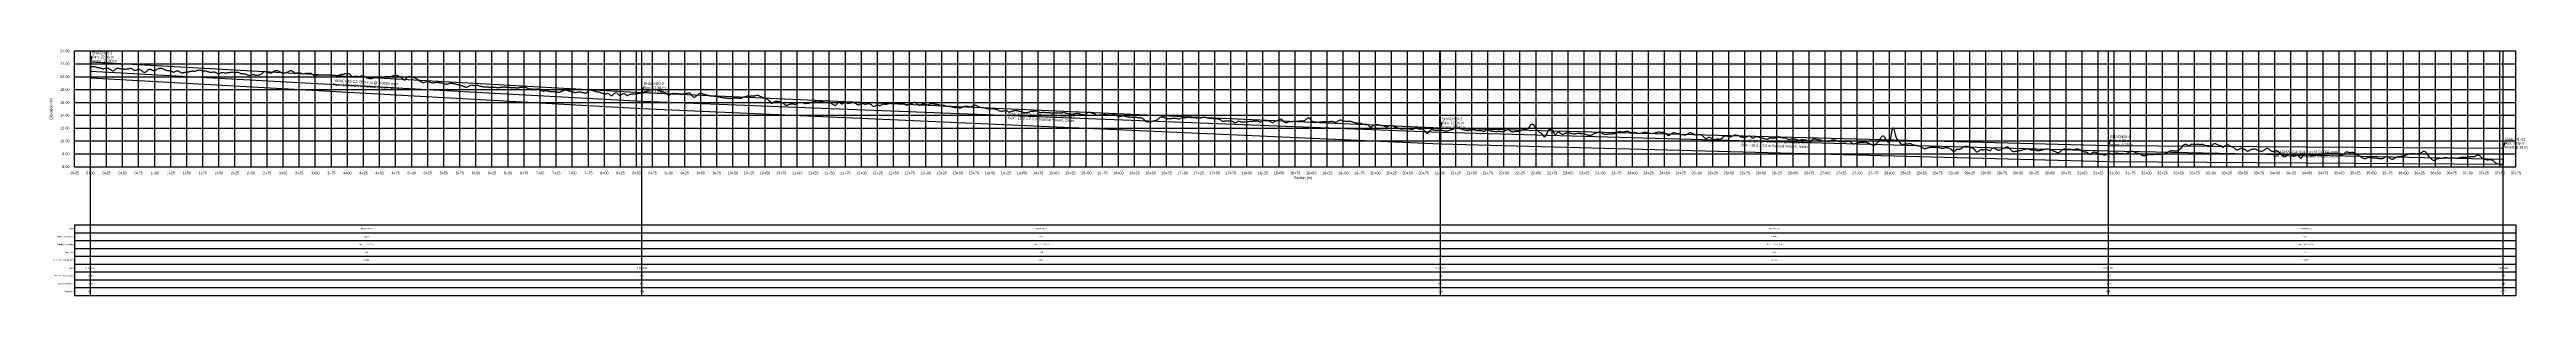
# Model space of a CAD drawing. Extents: x -64 to 3791, y -140 to 242.
import ezdxf
from ezdxf.enums import TextEntityAlignment as Align

# ---------------------------------------------------------------- set-up
doc = ezdxf.new("R2010")
doc.units = 0
for name, color, linetype in [('Annotation', 7, 'Continuous'), ('Annotation_Table', 254, 'Continuous'), ('Crown', 7, 'Continuous'), ('Grid', 254, 'Continuous'), ('Grid_Text', 7, 'Continuous'), ('Ground_Elevation', 3, 'Continuous'), ('Hydraulic_Grade', 5, 'Continuous'), ('Invert', 7, 'Continuous'), ('Structure', 7, 'Continuous')]:
    doc.layers.add(name, color=color, linetype=linetype)

msp = doc.modelspace()

# ---------------------------------------------------------------- linework, layer by layer
at = {"layer": 'Annotation', "color": 0}
for points in [[(0, 223), (-0.2, 224), (0.6, 223.8)], [(858.4, 175.3), (858.2, 176.3), (859, 176.1)], [(2101.1, 120.4), (2101, 121.4), (2101.7, 121.2)], [(3141.1, 92.9), (3141, 93.9), (3141.7, 93.7)], [(3755.4, 88.9), (3755.2, 89.9), (3755.9, 89.7)]]:
    msp.add_lwpolyline(points, close=True, dxfattribs=at)
for points in [[(2.4, 230.7), (1.7, 230.7), (0, 223)], [(860.9, 183), (860.1, 183), (858.4, 175.3)], [(2103.6, 128), (2102.9, 128), (2101.1, 120.4)], [(3143.6, 100.5), (3142.9, 100.5), (3141.1, 92.9)], [(3757.8, 96.5), (3757.1, 96.5), (3755.4, 88.9)]]:
    msp.add_lwpolyline(points, dxfattribs=at)
at = {"layer": 'Annotation_Table', "color": 254}
for points in [[(0, -140.2), (0, 240)], [(858.4, -140.2), (858.4, 240)], [(2101.1, -140.2), (2101.1, 240)], [(3141.1, -140.2), (3141.1, 240)], [(3755.4, -140.2), (3755.4, 240)], [(-25, -30.5), (3774.9, -30.5)], [(-25, -30.5), (-25, -140.2)], [(3774.9, -30.5), (3774.9, -140.2)], [(-25, -42.7), (3774.9, -42.7)], [(-25, -54.9), (3774.9, -54.9)], [(-25, -67.1), (3774.9, -67.1)], [(-25, -79.2), (3774.9, -79.2)], [(-25, -91.4), (3774.9, -91.4)], [(-25, -103.6), (3774.9, -103.6)], [(-25, -115.8), (3774.9, -115.8)], [(-25, -128), (3774.9, -128)], [(-25, -140.2), (3774.9, -140.2)]]:
    msp.add_lwpolyline(points, dxfattribs=at)
at = {"layer": 'Crown', "color": 0}
for points in [[(0, 223), (0, 223)], [(0, 223), (858.4, 175.3)], [(858.4, 175.3), (858.4, 175.3)], [(858.4, 175.3), (2101.1, 120.4)], [(2101.1, 120.4), (2101.1, 120.4)], [(2101.1, 120.4), (3141.1, 92.9)], [(3141.1, 92.9), (3141.1, 92.9)], [(3141.1, 92.9), (3755.4, 88.9)], [(3755.4, 88.9), (3755.4, 88.9)]]:
    msp.add_lwpolyline(points, dxfattribs=at)
at = {"layer": 'Grid', "color": 254}
for points in [[(-25, 240), (3775, 240)], [(-25, 60), (-25, 240)], [(0, 60), (0, 240)], [(25, 60), (25, 240)], [(50, 60), (50, 240)], [(75, 60), (75, 240)], [(100, 60), (100, 240)], [(125, 60), (125, 240)], [(150, 60), (150, 240)], [(175, 60), (175, 240)], [(200, 60), (200, 240)], [(225, 60), (225, 240)], [(250, 60), (250, 240)], [(275, 60), (275, 240)], [(300, 60), (300, 240)], [(325, 60), (325, 240)], [(350, 60), (350, 240)], [(375, 60), (375, 240)], [(400, 60), (400, 240)], [(425, 60), (425, 240)], [(450, 60), (450, 240)], [(475, 60), (475, 240)], [(500, 60), (500, 240)], [(525, 60), (525, 240)], [(550, 60), (550, 240)], [(575, 60), (575, 240)], [(600, 60), (600, 240)], [(625, 60), (625, 240)], [(650, 60), (650, 240)], [(675, 60), (675, 240)], [(700, 60), (700, 240)], [(725, 60), (725, 240)], [(750, 60), (750, 240)], [(775, 60), (775, 240)], [(800, 60), (800, 240)], [(825, 60), (825, 240)], [(850, 60), (850, 240)], [(875, 60), (875, 240)], [(900, 60), (900, 240)], [(925, 60), (925, 240)], [(950, 60), (950, 240)], [(975, 60), (975, 240)], [(1000, 60), (1000, 240)], [(1025, 60), (1025, 240)], [(1050, 60), (1050, 240)], [(1075, 60), (1075, 240)], [(1100, 60), (1100, 240)], [(1125, 60), (1125, 240)], [(1150, 60), (1150, 240)], [(1175, 60), (1175, 240)], [(1200, 60), (1200, 240)], [(1225, 60), (1225, 240)], [(1250, 60), (1250, 240)], [(1275, 60), (1275, 240)], [(1300, 60), (1300, 240)], [(1325, 60), (1325, 240)], [(1350, 60), (1350, 240)], [(1375, 60), (1375, 240)], [(1400, 60), (1400, 240)], [(1425, 60), (1425, 240)], [(1450, 60), (1450, 240)], [(1475, 60), (1475, 240)], [(1500, 60), (1500, 240)], [(1525, 60), (1525, 240)], [(1550, 60), (1550, 240)], [(1575, 60), (1575, 240)], [(1600, 60), (1600, 240)], [(1625, 60), (1625, 240)], [(1650, 60), (1650, 240)], [(1675, 60), (1675, 240)], [(1700, 60), (1700, 240)], [(1725, 60), (1725, 240)], [(1750, 60), (1750, 240)], [(1775, 60), (1775, 240)], [(1800, 60), (1800, 240)], [(1825, 60), (1825, 240)], [(1850, 60), (1850, 240)], [(1875, 60), (1875, 240)], [(1900, 60), (1900, 240)], [(1925, 60), (1925, 240)], [(1950, 60), (1950, 240)], [(1975, 60), (1975, 240)], [(2000, 60), (2000, 240)], [(2025, 60), (2025, 240)], [(2050, 60), (2050, 240)], [(2075, 60), (2075, 240)], [(2100, 60), (2100, 240)], [(2125, 60), (2125, 240)], [(2150, 60), (2150, 240)], [(2175, 60), (2175, 240)], [(2200, 60), (2200, 240)], [(2225, 60), (2225, 240)], [(2250, 60), (2250, 240)], [(2275, 60), (2275, 240)], [(2300, 60), (2300, 240)], [(2325, 60), (2325, 240)], [(2350, 60), (2350, 240)], [(2375, 60), (2375, 240)], [(2400, 60), (2400, 240)], [(2425, 60), (2425, 240)], [(2450, 60), (2450, 240)], [(2475, 60), (2475, 240)], [(2500, 60), (2500, 240)], [(2525, 60), (2525, 240)], [(2550, 60), (2550, 240)], [(2575, 60), (2575, 240)], [(2600, 60), (2600, 240)], [(2625, 60), (2625, 240)], [(2650, 60), (2650, 240)], [(2675, 60), (2675, 240)], [(2700, 60), (2700, 240)], [(2725, 60), (2725, 240)], [(2750, 60), (2750, 240)], [(2775, 60), (2775, 240)], [(2800, 60), (2800, 240)], [(2825, 60), (2825, 240)], [(2850, 60), (2850, 240)], [(2875, 60), (2875, 240)], [(2900, 60), (2900, 240)], [(2925, 60), (2925, 240)], [(2950, 60), (2950, 240)], [(2975, 60), (2975, 240)], [(3000, 60), (3000, 240)], [(3025, 60), (3025, 240)], [(3050, 60), (3050, 240)], [(3075, 60), (3075, 240)], [(3100, 60), (3100, 240)], [(3125, 60), (3125, 240)], [(3150, 60), (3150, 240)], [(3175, 60), (3175, 240)], [(3200, 60), (3200, 240)], [(3225, 60), (3225, 240)], [(3250, 60), (3250, 240)], [(3275, 60), (3275, 240)], [(3300, 60), (3300, 240)], [(3325, 60), (3325, 240)], [(3350, 60), (3350, 240)], [(3375, 60), (3375, 240)], [(3400, 60), (3400, 240)], [(3425, 60), (3425, 240)], [(3450, 60), (3450, 240)], [(3475, 60), (3475, 240)], [(3500, 60), (3500, 240)], [(3525, 60), (3525, 240)], [(3550, 60), (3550, 240)], [(3575, 60), (3575, 240)], [(3600, 60), (3600, 240)], [(3625, 60), (3625, 240)], [(3650, 60), (3650, 240)], [(3675, 60), (3675, 240)], [(3700, 60), (3700, 240)], [(3725, 60), (3725, 240)], [(3750, 60), (3750, 240)], [(3775, 60), (3775, 240)], [(-25, 220), (3775, 220)], [(-25, 200), (3775, 200)], [(-25, 180), (3775, 180)], [(-25, 160), (3775, 160)], [(-25, 140), (3775, 140)], [(-25, 120), (3775, 120)], [(-25, 100), (3775, 100)], [(-25, 80), (3775, 80)], [(-25, 60), (3775, 60)]]:
    msp.add_lwpolyline(points, dxfattribs=at)
at = {"layer": 'Ground_Elevation', "color": 3}
msp.add_lwpolyline([(0.1, 216.1), (1.1, 215.7), (2.1, 215.7), (3.1, 215.7), (4.1, 215.8), (5.1, 215.8), (6.1, 215.8), (7.1, 215.8), (8.1, 215.5), (9.1, 215), (10.1, 214.7), (11.1, 214.5), (12.1, 214.4), (13.1, 214.3), (14.1, 214), (15.1, 213.7), (16.1, 213.3), (17.1, 213), (18.1, 212.6), (19.1, 212.3), (20.1, 212.2), (21.1, 212.4), (22.1, 212.8), (23.1, 213.2), (24.1, 213.4), (25.1, 213.4), (26.1, 213.5), (27.1, 213.4), (28.1, 213), (29.1, 212.2), (30.1, 211.5), (31.1, 210.9), (32.1, 210.3), (33.1, 209.7), (34.1, 209.1), (35.1, 209), (36.1, 209.2), (37.1, 209.8), (38.1, 210.6), (39.1, 211.5), (40.1, 212.2), (41.1, 212.8), (42.1, 213), (43.1, 213.1), (44.1, 213), (45.1, 212.9), (46.1, 212.8), (47.1, 212.8), (48.1, 212.9), (49.1, 212.8), (50.1, 212.5), (51.1, 212.3), (52.1, 212), (53.1, 211.9), (54.1, 211.9), (55.1, 211.9), (56.1, 211.9), (57.1, 212), (58.1, 212.1), (59.1, 212.4), (60.1, 212.7), (61.1, 212.9), (62.1, 213.1), (63.1, 213.2), (64.1, 212.8), (65.1, 212.2), (66.1, 211.4), (67.1, 210.8), (68.1, 210.3), (69.1, 210.1), (70.1, 210.1), (71.1, 210.2), (72.1, 210.6), (73.1, 211.1), (74.1, 211.6), (75.1, 211.8), (76.1, 211.6), (77.1, 211.2), (78.1, 210.6), (79.1, 210), (80.1, 209.2), (81.1, 208.3), (82.1, 207.4), (83.1, 206.9), (84.1, 206.8), (85.1, 207), (86.1, 207.5), (87.1, 208.2), (88.1, 209.1), (89.1, 210.1), (90.1, 211), (91.1, 211.6), (92.1, 211.9), (93.1, 211.8), (94.1, 211.4), (95.1, 210.9), (96.1, 210.3), (97.1, 209.7), (98.1, 209.5), (99.1, 209.4), (100.1, 209.7), (101.1, 210.3), (102.1, 210.7), (103.1, 211.2), (104.1, 211.7), (105.1, 212.3), (106.1, 212.8), (107.1, 213.1), (108.1, 213.1), (109.1, 213.2), (110.1, 213.1), (111.1, 213), (112.1, 212.8), (113.1, 212.4), (114.1, 211.9), (115.1, 211.4), (116.1, 210.9), (117.1, 210.4), (118.1, 210), (119.1, 209.7), (120.1, 209.7), (121.1, 209.7), (122.1, 209.8), (123.1, 209.8), (124.1, 209.6), (125.1, 209.1), (126.1, 208.5), (127.1, 207.9), (128.1, 207.5), (129.1, 207.2), (130.1, 207.2), (131.1, 207.4), (132.1, 207.8), (133.1, 208.4), (134.1, 208.9), (135.1, 209.3), (136.1, 209.3), (137.1, 208.9), (138.1, 208.2), (139.1, 207.5), (140.1, 206.9), (141.1, 206.4), (142.1, 206.2), (143.1, 206.1), (144.1, 206.1), (145.1, 206.4), (146.1, 206.7), (147.1, 207), (148.1, 207.2), (149.1, 207.3), (150.1, 207.5), (151.1, 207.5), (152.1, 207.6), (153.1, 207.7), (154.1, 207.9), (155.1, 208.2), (156.1, 208.5), (157.1, 208.7), (158.1, 208.8), (159.1, 208.9), (160.1, 208.9), (161.1, 208.8), (162.1, 208.6), (163.1, 208.7), (164.1, 209), (165.1, 209.4), (166.1, 209.7), (167.1, 209.9), (168.1, 210.2), (169.1, 210.3), (170.1, 210.4), (171.1, 210.2), (172.1, 209.8), (173.1, 209.4), (174.1, 209), (175.1, 208.8), (176.1, 208.7), (177.1, 208.9), (178.1, 209), (179.1, 209.1), (180.1, 208.9), (181.1, 208.7), (182.1, 208.3), (183.1, 207.9), (184.1, 207.5), (185.1, 207.2), (186.1, 207.1), (187.1, 206.9), (188.1, 207), (189.1, 207.1), (190.1, 207.2), (191.1, 207.3), (192.1, 207.3), (193.1, 207.2), (194.1, 206.9), (195.1, 206.5), (196.1, 205.9), (197.1, 205.4), (198.1, 204.9), (199.1, 204.6), (200.1, 204.5), (201.1, 204.8), (202.1, 205.3), (203.1, 205.9), (204.1, 206.3), (205.1, 206.5), (206.1, 206.5), (207.1, 206.3), (208.1, 206), (209.1, 205.8), (210.1, 205.7), (211.1, 206), (212.1, 206.2), (213.1, 206.4), (214.1, 206.6), (215.1, 206.6), (216.1, 206.6), (217.1, 206.7), (218.1, 206.8), (219.1, 206.9), (220.1, 207), (221.1, 207.1), (222.1, 207.3), (223.1, 207), (224.1, 206.6), (225.1, 206.5), (226.1, 206.7), (227.1, 207), (228.1, 207.2), (229.1, 207.1), (230.1, 206.9), (231.1, 206.6), (232.1, 206.1), (233.1, 205.6), (234.1, 205.1), (235.1, 204.9), (236.1, 204.7), (237.1, 204.7), (238.1, 204.6), (239.1, 204.4), (240.1, 204.3), (241.1, 204.2), (242.1, 203.9), (243.1, 203.6), (244.1, 203.1), (245.1, 202.5), (246.1, 202.1), (247.1, 202), (248.1, 202), (249.1, 202.1), (250.1, 202.5), (251.1, 202.9), (252.1, 203.2), (253.1, 203.4), (254.1, 203.2), (255.1, 202.8), (256.1, 202.6), (257.1, 202.4), (258.1, 202.3), (259.1, 202.1), (260.1, 202.2), (261.1, 202.4), (262.1, 202.7), (263.1, 203), (264.1, 203.4), (265.1, 203.9), (266.1, 204.5), (267.1, 205.1), (268.1, 206), (269.1, 206.8), (270.1, 207.6), (271.1, 208), (272.1, 208.1), (273.1, 208), (274.1, 207.8), (275.1, 207.4), (276.1, 206.9), (277.1, 206.5), (278.1, 206.5), (279.1, 205.9), (280.1, 205.7), (281.1, 205.8), (282.1, 206.1), (283.1, 206.6), (284.1, 207.3), (285.1, 207.9), (286.1, 208.6), (287.1, 209.1), (288.1, 209.4), (289.1, 209.5), (290.1, 209.5), (291.1, 209.4), (292.1, 209.2), (293.1, 208.8), (294.1, 208.2), (295.1, 207.6), (296.1, 207.1), (297.1, 206.6), (298.1, 206.1), (299.1, 205.8), (300.1, 205.7), (301.1, 205.8), (302.1, 206), (303.1, 206.2), (304.1, 206.5), (305.1, 206.8), (306.1, 207.1), (307.1, 207.6), (308.1, 208.1), (309.1, 208.6), (310.1, 209.2), (311.1, 209.6), (312.1, 209.7), (313.1, 209.4), (314.1, 208.8), (315.1, 208.2), (316.1, 207.4), (317.1, 206.6), (318.1, 205.9), (319.1, 205.6), (320.1, 205.6), (321.1, 205.8), (322.1, 205.9), (323.1, 206.2), (324.1, 206.4), (325.1, 206.4), (326.1, 206.2), (327.1, 205.9), (328.1, 205.4), (329.1, 205), (330.1, 204.7), (331.1, 204.5), (332.1, 204.5), (333.1, 204.7), (334.1, 205.1), (335.1, 205.3), (336.1, 205.3), (337.1, 205.3), (338.1, 205.4), (339.1, 205.4), (340.1, 205.5), (341.1, 205.5), (342.1, 205.4), (343.1, 205.2), (344.1, 204.7), (345.1, 204.1), (346.1, 203.3), (347.1, 202.5), (348.1, 202), (349.1, 201.8), (350.1, 201.8), (351.1, 202.1), (352.1, 202.5), (353.1, 202.6), (354.1, 202.7), (355.1, 202.8), (356.1, 202.9), (357.1, 202.9), (358.1, 203), (359.1, 203), (360.1, 203), (361.1, 203), (362.1, 203), (363.1, 203), (364.1, 203), (365.1, 203.1), (366.1, 203.1), (367.1, 203.1), (368.1, 203.1), (369.1, 203.1), (370.1, 203.1), (371.1, 203), (372.1, 203), (373.1, 202.9), (374.1, 202.8), (375.1, 202.7), (376.1, 202.6), (377.1, 202.5), (378.1, 202.4), (379.1, 202.3), (380.1, 202.2), (381.1, 202.1), (382.1, 202), (383.1, 202), (384.1, 202), (385.1, 202), (386.1, 202.2), (387.1, 202.4), (388.1, 202.7), (389.1, 203.1), (390.1, 203.6), (391.1, 204), (392.1, 204), (393.1, 203.9), (394.1, 204.1), (395.1, 204.5), (396.1, 204.9), (397.1, 205.1), (398.1, 205.1), (399.1, 205.1), (400.1, 205), (401.1, 205), (402.1, 204.7), (403.1, 204.1), (404.1, 203.2), (405.1, 202.2), (406.1, 201.3), (407.1, 200.6), (408.1, 200.2), (409.1, 200.2), (410.1, 200.4), (411.1, 200.6), (412.1, 200.8), (413.1, 200.7), (414.1, 200.7), (415.1, 200.6), (416.1, 200.4), (417.1, 200.3), (418.1, 200.4), (419.1, 200.5), (420.1, 200.7), (421.1, 201), (422.1, 201.1), (423.1, 201.2), (424.1, 201.2), (425.1, 201.1), (426.1, 200.9), (427.1, 200.5), (428.1, 199.9), (429.1, 199.1), (430.1, 198.4), (431.1, 197.8), (432.1, 197.6), (433.1, 197.5), (434.1, 197.2), (435.1, 197), (436.1, 197.1), (437.1, 197.3), (438.1, 197.6), (439.1, 197.9), (440.1, 198.1), (441.1, 198.4), (442.1, 198.6), (443.1, 198.9), (444.1, 199), (445.1, 199.1), (446.1, 199.2), (447.1, 199.2), (448.1, 199.2), (449.1, 199.2), (450.1, 199.3), (451.1, 199.3), (452.1, 199.4), (453.1, 199.4), (454.1, 199.5), (455.1, 199.6), (456.1, 199.8), (457.1, 199.9), (458.1, 200.1), (459.1, 200.2), (460.1, 200.2), (461.1, 200.2), (462.1, 200.1), (463.1, 200.1), (464.1, 200.1), (465.1, 200.1), (466.1, 200.3), (467.1, 200.5), (468.1, 200.7), (469.1, 200.9), (470.1, 201.2), (471.1, 201.5), (472.1, 201.8), (473.1, 202.1), (474.1, 202.2), (475.1, 202.2), (476.1, 202.1), (477.1, 201.9), (478.1, 201.6), (479.1, 201.2), (480.1, 200.9), (481.1, 200.5), (482.1, 200.1), (483.1, 199.5), (484.1, 198.7), (485.1, 197.7), (486.1, 196.7), (487.1, 195.7), (488.1, 194.9), (489.1, 194.8), (490.1, 195.3), (491.1, 196.3), (492.1, 197.6), (493.1, 198.6), (494.1, 199.6), (495.1, 200.2), (496.1, 200.5), (497.1, 200.6), (498.1, 200.5), (499.1, 200.3), (500.1, 199.9), (501.1, 199.5), (502.1, 199.2), (503.1, 198.8), (504.1, 198.5), (505.1, 198.1), (506.1, 197.7), (507.1, 197.1), (508.1, 196.4), (509.1, 195.7), (510.1, 195), (511.1, 194.3), (512.1, 193.6), (513.1, 192.9), (514.1, 192.3), (515.1, 191.7), (516.1, 191.4), (517.1, 191.1), (518.1, 191.1), (519.1, 191.1), (520.1, 191.3), (521.1, 191.5), (522.1, 191.9), (523.1, 192.4), (524.1, 192.7), (525.1, 192.7), (526.1, 192.4), (527.1, 192), (528.1, 191.6), (529.1, 191.2), (530.1, 190.9), (531.1, 190.7), (532.1, 190.5), (533.1, 190.6), (534.1, 190.7), (535.1, 190.8), (536.1, 190.8), (537.1, 190.9), (538.1, 191.1), (539.1, 191.2), (540.1, 191.2), (541.1, 191.1), (542.1, 190.9), (543.1, 190.7), (544.1, 190.6), (545.1, 190.5), (546.1, 190.3), (547.1, 190.3), (548.1, 190.1), (549.1, 189.8), (550.1, 189.5), (551.1, 189.1), (552.1, 188.7), (553.1, 188.5), (554.1, 188.4), (555.1, 188.4), (556.1, 188.7), (557.1, 189.1), (558.1, 189.5), (559.1, 189.8), (560.1, 190), (561.1, 190.1), (562.1, 190.1), (563.1, 189.9), (564.1, 189.6), (565.1, 189.4), (566.1, 189.2), (567.1, 189), (568.1, 188.7), (569.1, 188.3), (570.1, 188), (571.1, 187.8), (572.1, 187.7), (573.1, 187.5), (574.1, 187.3), (575.1, 187), (576.1, 186.8), (577.1, 186.5), (578.1, 186.1), (579.1, 185.5), (580.1, 185), (581.1, 184.6), (582.1, 184.3), (583.1, 184), (584.1, 183.8), (585.1, 183.7), (586.1, 183.9), (587.1, 184.1), (588.1, 184.5), (589.1, 185), (590.1, 185.6), (591.1, 186.3), (592.1, 186.9), (593.1, 187.1), (594.1, 187), (595.1, 186.7), (596.1, 186.4), (597.1, 186.3), (598.1, 186.2), (599.1, 186.3), (600.1, 186.7), (601.1, 186.9), (602.1, 187), (603.1, 186.8), (604.1, 186.4), (605.1, 185.8), (606.1, 185.4), (607.1, 185.2), (608.1, 185.1), (609.1, 184.9), (610.1, 184.7), (611.1, 184.4), (612.1, 184.2), (613.1, 184), (614.1, 184), (615.1, 184), (616.1, 184), (617.1, 184), (618.1, 184), (619.1, 184), (620.1, 183.9), (621.1, 183.7), (622.1, 183.7), (623.1, 183.6), (624.1, 183.6), (625.1, 183.7), (626.1, 183.8), (627.1, 183.8), (628.1, 183.8), (629.1, 183.8), (630.1, 183.6), (631.1, 183.6), (632.1, 183.4), (633.1, 183.4), (634.1, 183.3), (635.1, 183.3), (636.1, 183.3), (637.1, 183.4), (638.1, 183.5), (639.1, 183.7), (640.1, 183.8), (641.1, 183.8), (642.1, 184), (643.1, 184.2), (644.1, 184.3), (645.1, 184.2), (646.1, 183.9), (647.1, 183.7), (648.1, 183.7), (649.1, 183.9), (650.1, 183.7), (651.1, 183.6), (652.1, 183.5), (653.1, 183.4), (654.1, 183.3), (655.1, 183.2), (656.1, 183.2), (657.1, 183.2), (658.1, 183.1), (659.1, 183.1), (660.1, 183.1), (661.1, 183), (662.1, 182.7), (663.1, 182.5), (664.1, 182.4), (665.1, 182.5), (666.1, 182.7), (667.1, 183), (668.1, 183.3), (669.1, 183.5), (670.1, 183.7), (671.1, 183.9), (672.1, 183.9), (673.1, 184.1), (674.1, 184.2), (675.1, 184.4), (676.1, 184.3), (677.1, 183.9), (678.1, 183.4), (679.1, 182.7), (680.1, 182), (681.1, 181.5), (682.1, 181.2), (683.1, 181), (684.1, 181), (685.1, 181.1), (686.1, 181.1), (687.1, 181), (688.1, 180.8), (689.1, 180.7), (690.1, 180.7), (691.1, 180.7), (692.1, 180.7), (693.1, 180.8), (694.1, 180.8), (695.1, 181), (696.1, 181.1), (697.1, 181), (698.1, 180.8), (699.1, 180.4), (700.1, 179.7), (701.1, 178.9), (702.1, 178.3), (703.1, 177.9), (704.1, 177.5), (705.1, 177.4), (706.1, 177.6), (707.1, 178.3), (708.1, 178.6), (709.1, 178.5), (710.1, 178.3), (711.1, 178), (712.1, 177.8), (713.1, 177.6), (714.1, 177.4), (715.1, 177.2), (716.1, 177.1), (717.1, 177), (718.1, 177), (719.1, 176.9), (720.1, 176.9), (721.1, 176.8), (722.1, 176.8), (723.1, 176.8), (724.1, 176.7), (725.1, 176.7), (726.1, 176.5), (727.1, 176.2), (728.1, 176), (729.1, 175.9), (730.1, 176), (731.1, 176.2), (732.1, 176.7), (733.1, 177.3), (734.1, 177.7), (735.1, 178.2), (736.1, 178.6), (737.1, 178.9), (738.1, 179.3), (739.1, 179.4), (740.1, 179.3), (741.1, 179.1), (742.1, 178.8), (743.1, 178.4), (744.1, 178), (745.1, 177.8), (746.1, 177.7), (747.1, 177.5), (748.1, 177.1), (749.1, 176.8), (750.1, 176.4), (751.1, 176.2), (752.1, 175.9), (753.1, 175.8), (754.1, 175.6), (755.1, 175.5), (756.1, 175.5), (757.1, 175.7), (758.1, 175.9), (759.1, 176.1), (760.1, 176.2), (761.1, 176.3), (762.1, 176.2), (763.1, 176.1), (764.1, 175.9), (765.1, 175.6), (766.1, 175.4), (767.1, 175.2), (768.1, 175), (769.1, 174.8), (770.1, 174.5), (771.1, 174.5), (772.1, 175), (773.1, 175.8), (774.1, 177), (775.1, 178), (776.1, 178.8), (777.1, 179.4), (778.1, 179.6), (779.1, 179.5), (780.1, 179.2), (781.1, 178.9), (782.1, 178.6), (783.1, 178.2), (784.1, 177.9), (785.1, 177.6), (786.1, 177.2), (787.1, 176.9), (788.1, 176.6), (789.1, 176.3), (790.1, 176.2), (791.1, 176.2), (792.1, 176.1), (793.1, 175.9), (794.1, 175.6), (795.1, 175.1), (796.1, 174.5), (797.1, 174.1), (798.1, 173.6), (799.1, 173.4), (800.1, 173.2), (801.1, 173.3), (802.1, 173.5), (803.1, 173.8), (804.1, 174), (805.1, 174.1), (806.1, 173.7), (807.1, 173.2), (808.1, 172.4), (809.1, 171.6), (810.1, 170.9), (811.1, 170.7), (812.1, 170.9), (813.1, 171.7), (814.1, 172.7), (815.1, 173.9), (816.1, 174.6), (817.1, 175), (818.1, 175.2), (819.1, 174.7), (820.1, 173.9), (821.1, 173), (822.1, 172.1), (823.1, 171.4), (824.1, 171.1), (825.1, 171.4), (826.1, 172), (827.1, 172.7), (828.1, 173.2), (829.1, 173.6), (830.1, 173.6), (831.1, 173.4), (832.1, 172.8), (833.1, 172), (834.1, 171.3), (835.1, 170.9), (836.1, 170.8), (837.1, 171.1), (838.1, 171.7), (839.1, 172.2), (840.1, 172.6), (841.1, 172.8), (842.1, 172.9), (843.1, 173.2), (844.1, 173.3), (845.1, 173.3), (846.1, 173.2), (847.1, 173.2), (848.1, 173.4), (849.1, 173.6), (850.1, 173.8), (851.1, 173.9), (852.1, 173.9), (853.1, 174.1), (854.1, 174.2), (855.1, 174.4), (856.1, 174.7), (857.1, 175), (858.1, 175.3), (859.1, 175.6), (860.1, 175.9), (861.1, 176), (862.1, 176.1), (863.1, 176.2), (864.1, 176.5), (865.1, 176.9), (866.1, 177.4), (867.1, 177.9), (868.1, 178.4), (869.1, 178.9), (870.1, 179.3), (871.1, 179.6), (872.1, 179.9), (873.1, 180.1), (874.1, 180.1), (875.1, 180.1), (876.1, 180.1), (877.1, 180), (878.1, 180.2), (879.1, 180.3), (880.1, 180.3), (881.1, 180.1), (882.1, 179.7), (883.1, 179.4), (884.1, 178.9), (885.1, 178.4), (886.1, 177.9), (887.1, 177.5), (888.1, 177.1), (889.1, 176.8), (890.1, 176.5), (891.1, 176.3), (892.1, 176), (893.1, 175.7), (894.1, 175.2), (895.1, 174.6), (896.1, 173.8), (897.1, 173), (898.1, 172.2), (899.1, 171.8), (900.1, 171.6), (901.1, 171.7), (902.1, 172.1), (903.1, 172.7), (904.1, 173.2), (905.1, 173.7), (906.1, 174), (907.1, 174.2), (908.1, 174), (909.1, 173.8), (910.1, 173.8), (911.1, 173.8), (912.1, 173.8), (913.1, 173.7), (914.1, 173.6), (915.1, 173.4), (916.1, 173.4), (917.1, 173.3), (918.1, 173.2), (919.1, 173.1), (920.1, 173), (921.1, 173), (922.1, 173.1), (923.1, 173.1), (924.1, 173.3), (925.1, 173.5), (926.1, 173.7), (927.1, 174), (928.1, 174.1), (929.1, 174.5), (930.1, 174.6), (931.1, 174.8), (932.1, 174.7), (933.1, 174.3), (934.1, 173.4), (935.1, 172.2), (936.1, 170.9), (937.1, 169.7), (938.1, 168.8), (939.1, 168.2), (940.1, 168.2), (941.1, 168.7), (942.1, 169.4), (943.1, 170.1), (944.1, 170.8), (945.1, 171.6), (946.1, 172.5), (947.1, 173.2), (948.1, 173.8), (949.1, 174.1), (950.1, 174.2), (951.1, 174.1), (952.1, 173.8), (953.1, 173.4), (954.1, 173), (955.1, 172.7), (956.1, 172.4), (957.1, 172.1), (958.1, 171.8), (959.1, 171.6), (960.1, 171.5), (961.1, 171.2), (962.1, 170.9), (963.1, 170.6), (964.1, 170.5), (965.1, 170.4), (966.1, 170.3), (967.1, 170.2), (968.1, 170.1), (969.1, 170), (970.1, 169.8), (971.1, 169.8), (972.1, 169.8), (973.1, 169.7), (974.1, 169.5), (975.1, 169.2), (976.1, 169), (977.1, 168.9), (978.1, 168.8), (979.1, 168.5), (980.1, 168.3), (981.1, 168.1), (982.1, 167.9), (983.1, 167.8), (984.1, 167.6), (985.1, 167.5), (986.1, 167.3), (987.1, 167.2), (988.1, 167.1), (989.1, 167), (990.1, 166.9), (991.1, 166.8), (992.1, 166.8), (993.1, 166.7), (994.1, 166.7), (995.1, 166.7), (996.1, 166.7), (997.1, 166.8), (998.1, 166.8), (999.1, 166.9), (1000.1, 167), (1001.1, 167.1), (1002.1, 167.1), (1003.1, 167.2), (1004.1, 167.2), (1005.1, 167.1), (1006.1, 167), (1007.1, 166.9), (1008.1, 166.8), (1009.1, 166.6), (1010.1, 166.5), (1011.1, 166.4), (1012.1, 166.4), (1013.1, 166.6), (1014.1, 167), (1015.1, 167.5), (1016.1, 168.1), (1017.1, 168.5), (1018.1, 168.9), (1019.1, 169.2), (1020.1, 169.5), (1021.1, 169.8), (1022.1, 169.9), (1023.1, 170.1), (1024.1, 170.1), (1025.1, 169.9), (1026.1, 169.8), (1027.1, 169.9), (1028.1, 170.1), (1029.1, 170.2), (1030.1, 170.2), (1031.1, 170.1), (1032.1, 170), (1033.1, 170), (1034.1, 170.2), (1035.1, 170.5), (1036.1, 170.9), (1037.1, 171.3), (1038.1, 171.5), (1039.1, 171.4), (1040.1, 171), (1041.1, 170.4), (1042.1, 169.7), (1043.1, 169.2), (1044.1, 168.7), (1045.1, 168.4), (1046.1, 168), (1047.1, 167.7), (1048.1, 167.3), (1049.1, 166.9), (1050.1, 166.4), (1051.1, 165.9), (1052.1, 165.6), (1053.1, 165.2), (1054.1, 164.5), (1055.1, 163.9), (1056.1, 163), (1057.1, 161.9), (1058.1, 160.3), (1059.1, 159.2), (1060.1, 158.5), (1061.1, 158.7), (1062.1, 159.2), (1063.1, 160.1), (1064.1, 160.9), (1065.1, 161.5), (1066.1, 161.7), (1067.1, 161.9), (1068.1, 161.9), (1069.1, 161.9), (1070.1, 161.8), (1071.1, 161.6), (1072.1, 161.4), (1073.1, 161.2), (1074.1, 161), (1075.1, 160.6), (1076.1, 160), (1077.1, 159.4), (1078.1, 158.8), (1079.1, 157.9), (1080.1, 157.1), (1081.1, 156.4), (1082.1, 155.9), (1083.1, 155.5), (1084.1, 155.5), (1085.1, 155.8), (1086.1, 156.3), (1087.1, 156.8), (1088.1, 157.2), (1089.1, 157.5), (1090.1, 157.8), (1091.1, 157.9), (1092.1, 157.9), (1093.1, 157.8), (1094.1, 157.6), (1095.1, 157.3), (1096.1, 157.1), (1097.1, 157.1), (1098.1, 157.4), (1099.1, 158), (1100.1, 158.7), (1101.1, 159.4), (1102.1, 159.7), (1103.1, 159.8), (1104.1, 159.8), (1105.1, 159.8), (1106.1, 159.9), (1107.1, 159.9), (1108.1, 159.7), (1109.1, 159.4), (1110.1, 159.1), (1111.1, 158.8), (1112.1, 158.6), (1113.1, 158.5), (1114.1, 158.5), (1115.1, 158.7), (1116.1, 158.7), (1117.1, 158.8), (1118.1, 158.9), (1119.1, 159.1), (1120.1, 159.4), (1121.1, 159.7), (1122.1, 160.1), (1123.1, 160.5), (1124.1, 160.9), (1125.1, 161.3), (1126.1, 161.5), (1127.1, 161.4), (1128.1, 161.2), (1129.1, 161), (1130.1, 160.9), (1131.1, 161), (1132.1, 161.1), (1133.1, 161.1), (1134.1, 161.1), (1135.1, 161.2), (1136.1, 161.4), (1137.1, 161.5), (1138.1, 161.5), (1139.1, 161.6), (1140.1, 161.7), (1141.1, 162), (1142.1, 162.4), (1143.1, 162.6), (1144.1, 162.8), (1145.1, 162.8), (1146.1, 162.7), (1147.1, 162.5), (1148.1, 162.1), (1149.1, 161.5), (1150.1, 160.8), (1151.1, 160), (1152.1, 159.2), (1153.1, 158.6), (1154.1, 157.8), (1155.1, 157), (1156.1, 156.5), (1157.1, 156.3), (1158.1, 155.5), (1159.1, 155.4), (1160.1, 155.8), (1161.1, 156.8), (1162.1, 158), (1163.1, 159.1), (1164.1, 159.8), (1165.1, 160.1), (1166.1, 159.7), (1167.1, 159.1), (1168.1, 158.5), (1169.1, 158), (1170.1, 157.7), (1171.1, 158.1), (1172.1, 158.7), (1173.1, 159.5), (1174.1, 160), (1175.1, 160.1), (1176.1, 159.6), (1177.1, 159.1), (1178.1, 158.6), (1179.1, 158.4), (1180.1, 158.6), (1181.1, 158.9), (1182.1, 159), (1183.1, 159.2), (1184.1, 159.5), (1185.1, 159.9), (1186.1, 160.2), (1187.1, 160.3), (1188.1, 159.9), (1189.1, 159.4), (1190.1, 158.9), (1191.1, 158.1), (1192.1, 157.5), (1193.1, 157), (1194.1, 156.6), (1195.1, 156.2), (1196.1, 156.2), (1197.1, 156.6), (1198.1, 157.2), (1199.1, 157.7), (1200.1, 158), (1201.1, 158.1), (1202.1, 158.2), (1203.1, 158.1), (1204.1, 157.7), (1205.1, 157.4), (1206.1, 157.2), (1207.1, 157.4), (1208.1, 157.7), (1209.1, 157.9), (1210.1, 158.1), (1211.1, 158.2), (1212.1, 158.2), (1213.1, 157.9), (1214.1, 157.3), (1215.1, 156.6), (1216.1, 155.8), (1217.1, 154.9), (1218.1, 154.1), (1219.1, 153.8), (1220.1, 153.9), (1221.1, 154.3), (1222.1, 154.9), (1223.1, 155.5), (1224.1, 155.9), (1225.1, 156), (1226.1, 155.8), (1227.1, 155.5), (1228.1, 155.2), (1229.1, 155.2), (1230.1, 155.5), (1231.1, 156.2), (1232.1, 156.8), (1233.1, 157.4), (1234.1, 157.6), (1235.1, 157.7), (1236.1, 157.5), (1237.1, 157.3), (1238.1, 157.2), (1239.1, 157.3), (1240.1, 157.6), (1241.1, 157.9), (1242.1, 158.2), (1243.1, 158.5), (1244.1, 158.7), (1245.1, 158.8), (1246.1, 158.9), (1247.1, 159.2), (1248.1, 159.5), (1249.1, 159.7), (1250.1, 159.8), (1251.1, 159.8), (1252.1, 159.8), (1253.1, 159.5), (1254.1, 159.2), (1255.1, 158.8), (1256.1, 158.7), (1257.1, 158.7), (1258.1, 159.1), (1259.1, 159.4), (1260.1, 159.5), (1261.1, 159.4), (1262.1, 159.4), (1263.1, 159.3), (1264.1, 159.1), (1265.1, 158.7), (1266.1, 158.1), (1267.1, 157.4), (1268.1, 156.7), (1269.1, 156.1), (1270.1, 156), (1271.1, 156.2), (1272.1, 156.4), (1273.1, 156.8), (1274.1, 157.2), (1275.1, 157.7), (1276.1, 157.7), (1277.1, 157.8), (1278.1, 158.1), (1279.1, 158.7), (1280.1, 159.3), (1281.1, 159.9), (1282.1, 160.2), (1283.1, 160.1), (1284.1, 159.6), (1285.1, 158.8), (1286.1, 158), (1287.1, 157.2), (1288.1, 156.5), (1289.1, 155.8), (1290.1, 155.5), (1291.1, 155.7), (1292.1, 156.1), (1293.1, 156.8), (1294.1, 157.3), (1295.1, 157.8), (1296.1, 158), (1297.1, 158), (1298.1, 157.8), (1299.1, 157.6), (1300.1, 157), (1301.1, 156.5), (1302.1, 156.3), (1303.1, 156.3), (1304.1, 156.3), (1305.1, 156.6), (1306.1, 157.1), (1307.1, 157.7), (1308.1, 158.2), (1309.1, 158.5), (1310.1, 158.5), (1311.1, 158.3), (1312.1, 158), (1313.1, 157.7), (1314.1, 157.6), (1315.1, 157.5), (1316.1, 157.4), (1317.1, 157.3), (1318.1, 157.1), (1319.1, 156.8), (1320.1, 156.5), (1321.1, 156), (1322.1, 155.7), (1323.1, 155.5), (1324.1, 155.5), (1325.1, 155.6), (1326.1, 155.6), (1327.1, 155.7), (1328.1, 155.5), (1329.1, 155.2), (1330.1, 154.8), (1331.1, 154.4), (1332.1, 154.2), (1333.1, 154.1), (1334.1, 154.2), (1335.1, 154.2), (1336.1, 154.2), (1337.1, 154.1), (1338.1, 154), (1339.1, 153.8), (1340.1, 153.6), (1341.1, 153.3), (1342.1, 153), (1343.1, 152.7), (1344.1, 152.3), (1345.1, 152.1), (1346.1, 152.1), (1347.1, 152.2), (1348.1, 152.4), (1349.1, 152.5), (1350.1, 152.4), (1351.1, 152.1), (1352.1, 151.6), (1353.1, 151.4), (1354.1, 151.4), (1355.1, 151.8), (1356.1, 152.2), (1357.1, 152.7), (1358.1, 153.2), (1359.1, 153.6), (1360.1, 153.9), (1361.1, 154.2), (1362.1, 154.3), (1363.1, 154.3), (1364.1, 154.3), (1365.1, 154.1), (1366.1, 154), (1367.1, 153.7), (1368.1, 153.4), (1369.1, 153.2), (1370.1, 153.3), (1371.1, 153.6), (1372.1, 153.9), (1373.1, 154.3), (1374.1, 154.7), (1375.1, 155.2), (1376.1, 155.7), (1377.1, 155.8), (1378.1, 155.6), (1379.1, 155.1), (1380.1, 154.6), (1381.1, 154.2), (1382.1, 153.8), (1383.1, 153.2), (1384.1, 152.8), (1385.1, 152.5), (1386.1, 152.3), (1387.1, 152.1), (1388.1, 152.1), (1389.1, 152), (1390.1, 151.9), (1391.1, 151.7), (1392.1, 151.4), (1393.1, 151.1), (1394.1, 150.8), (1395.1, 150.7), (1396.1, 150.3), (1397.1, 150.1), (1398.1, 150.1), (1399.1, 150.3), (1400.1, 150.5), (1401.1, 150.7), (1402.1, 150.6), (1403.1, 150.6), (1404.1, 150.5), (1405.1, 150.4), (1406.1, 150.2), (1407.1, 150.1), (1408.1, 149.9), (1409.1, 149.5), (1410.1, 149.1), (1411.1, 148.7), (1412.1, 148.2), (1413.1, 147.6), (1414.1, 147.2), (1415.1, 147), (1416.1, 146.8), (1417.1, 146.7), (1418.1, 146.6), (1419.1, 146.6), (1420.1, 146.8), (1421.1, 146.9), (1422.1, 147.1), (1423.1, 147.3), (1424.1, 147.3), (1425.1, 147.2), (1426.1, 146.8), (1427.1, 146.2), (1428.1, 145.7), (1429.1, 145.3), (1430.1, 145.2), (1431.1, 145.2), (1432.1, 145.6), (1433.1, 146), (1434.1, 146.4), (1435.1, 146.7), (1436.1, 146.9), (1437.1, 147.1), (1438.1, 147.3), (1439.1, 147.5), (1440.1, 147.7), (1441.1, 147.6), (1442.1, 147.5), (1443.1, 147.2), (1444.1, 146.8), (1445.1, 146.5), (1446.1, 146.3), (1447.1, 146.1), (1448.1, 145.7), (1449.1, 145.2), (1450.1, 144.8), (1451.1, 144.6), (1452.1, 144.5), (1453.1, 144.4), (1454.1, 144.3), (1455.1, 144.2), (1456.1, 144.3), (1457.1, 144.3), (1458.1, 144.3), (1459.1, 144.4), (1460.1, 144.7), (1461.1, 145.1), (1462.1, 145.5), (1463.1, 145.9), (1464.1, 146.2), (1465.1, 146.3), (1466.1, 146.3), (1467.1, 146.4), (1468.1, 146.6), (1469.1, 146.8), (1470.1, 146.9), (1471.1, 146.9), (1472.1, 146.9), (1473.1, 146.8), (1474.1, 146.5), (1475.1, 145.8), (1476.1, 145.1), (1477.1, 144.5), (1478.1, 144.2), (1479.1, 144.2), (1480.1, 144.2), (1481.1, 144.4), (1482.1, 144.6), (1483.1, 144.7), (1484.1, 144.7), (1485.1, 144.6), (1486.1, 144.4), (1487.1, 144.3), (1488.1, 144.2), (1489.1, 144.3), (1490.1, 144.4), (1491.1, 144.4), (1492.1, 144.2), (1493.1, 143.9), (1494.1, 143.7), (1495.1, 143.6), (1496.1, 143.6), (1497.1, 143.7), (1498.1, 143.8), (1499.1, 143.9), (1500.1, 144), (1501.1, 144), (1502.1, 143.8), (1503.1, 143.7), (1504.1, 143.7), (1505.1, 143.9), (1506.1, 144.1), (1507.1, 144), (1508.1, 143.8), (1509.1, 143.8), (1510.1, 143.8), (1511.1, 143.8), (1512.1, 144), (1513.1, 144.2), (1514.1, 144.5), (1515.1, 144.6), (1516.1, 144.1), (1517.1, 143.6), (1518.1, 143.3), (1519.1, 143.1), (1520.1, 143), (1521.1, 142.8), (1522.1, 142.5), (1523.1, 142.3), (1524.1, 142), (1525.1, 141.9), (1526.1, 141.8), (1527.1, 141.8), (1528.1, 141.8), (1529.1, 141.8), (1530.1, 142), (1531.1, 142.1), (1532.1, 142.3), (1533.1, 142.6), (1534.1, 142.9), (1535.1, 143.1), (1536.1, 143.1), (1537.1, 142.9), (1538.1, 142.8), (1539.1, 142.6), (1540.1, 142.3), (1541.1, 141.9), (1542.1, 141.6), (1543.1, 141.4), (1544.1, 141.3), (1545.1, 141.2), (1546.1, 140.9), (1547.1, 140.8), (1548.1, 141), (1549.1, 141.6), (1550.1, 142.6), (1551.1, 143.5), (1552.1, 144.3), (1553.1, 144.8), (1554.1, 145.1), (1555.1, 145), (1556.1, 144.7), (1557.1, 144.1), (1558.1, 143.6), (1559.1, 143.3), (1560.1, 143.1), (1561.1, 142.9), (1562.1, 142.5), (1563.1, 142), (1564.1, 141.3), (1565.1, 140.7), (1566.1, 140.1), (1567.1, 139.8), (1568.1, 139.8), (1569.1, 140.2), (1570.1, 140.5), (1571.1, 140.7), (1572.1, 140.8), (1573.1, 140.9), (1574.1, 140.9), (1575.1, 141), (1576.1, 141.1), (1577.1, 141.3), (1578.1, 141.6), (1579.1, 141.6), (1580.1, 141.3), (1581.1, 141.2), (1582.1, 141.1), (1583.1, 140.9), (1584.1, 140.8), (1585.1, 140.7), (1586.1, 140.7), (1587.1, 140.7), (1588.1, 140.7), (1589.1, 140.7), (1590.1, 140.9), (1591.1, 141), (1592.1, 141.1), (1593.1, 141.2), (1594.1, 141.1), (1595.1, 140.9), (1596.1, 140.4), (1597.1, 139.8), (1598.1, 139.1), (1599.1, 138.5), (1600.1, 138.2), (1601.1, 138.1), (1602.1, 138.2), (1603.1, 138.6), (1604.1, 138.8), (1605.1, 139.1), (1606.1, 139.3), (1607.1, 139.4), (1608.1, 139.3), (1609.1, 139), (1610.1, 138.7), (1611.1, 138.4), (1612.1, 138.2), (1613.1, 137.9), (1614.1, 137.7), (1615.1, 137.5), (1616.1, 137.4), (1617.1, 137.3), (1618.1, 137.2), (1619.1, 137.2), (1620.1, 137.2), (1621.1, 137.2), (1622.1, 137.1), (1623.1, 137.2), (1624.1, 137.2), (1625.1, 137.2), (1626.1, 137.2), (1627.1, 137.1), (1628.1, 136.9), (1629.1, 136.6), (1630.1, 136.3), (1631.1, 136.2), (1632.1, 136.2), (1633.1, 136.3), (1634.1, 136.3), (1635.1, 136.2), (1636.1, 135.9), (1637.1, 135.5), (1638.1, 134.7), (1639.1, 133.7), (1640.1, 132.6), (1641.1, 131.8), (1642.1, 131), (1643.1, 130.5), (1644.1, 130.2), (1645.1, 130), (1646.1, 129.9), (1647.1, 129.9), (1648.1, 129.9), (1649.1, 130.1), (1650.1, 130.1), (1651.1, 130.3), (1652.1, 130.5), (1653.1, 130.7), (1654.1, 131), (1655.1, 131.3), (1656.1, 131.7), (1657.1, 132), (1658.1, 132.2), (1659.1, 132.5), (1660.1, 132.9), (1661.1, 133.4), (1662.1, 134.2), (1663.1, 135.1), (1664.1, 136.1), (1665.1, 137), (1666.1, 137.7), (1667.1, 137.8), (1668.1, 137.7), (1669.1, 137.6), (1670.1, 137.3), (1671.1, 136.8), (1672.1, 136.2), (1673.1, 135.7), (1674.1, 135.2), (1675.1, 134.8), (1676.1, 134.6), (1677.1, 134.8), (1678.1, 134.9), (1679.1, 135), (1680.1, 135), (1681.1, 135.1), (1682.1, 135.1), (1683.1, 135.2), (1684.1, 135.3), (1685.1, 135.4), (1686.1, 135.5), (1687.1, 135.5), (1688.1, 135.5), (1689.1, 135.5), (1690.1, 135.4), (1691.1, 135.1), (1692.1, 134.7), (1693.1, 134.3), (1694.1, 134), (1695.1, 134.2), (1696.1, 134.7), (1697.1, 135.4), (1698.1, 136), (1699.1, 136.3), (1700.1, 136.5), (1701.1, 136.5), (1702.1, 136.3), (1703.1, 136.2), (1704.1, 136.2), (1705.1, 136.4), (1706.1, 136.6), (1707.1, 136.9), (1708.1, 137.1), (1709.1, 137.2), (1710.1, 137.2), (1711.1, 137.2), (1712.1, 137), (1713.1, 136.7), (1714.1, 136.4), (1715.1, 136.3), (1716.1, 136.4), (1717.1, 136.6), (1718.1, 136.7), (1719.1, 136.7), (1720.1, 136.4), (1721.1, 136.1), (1722.1, 135.9), (1723.1, 135.8), (1724.1, 135.7), (1725.1, 135.8), (1726.1, 135.8), (1727.1, 136), (1728.1, 136.1), (1729.1, 136.3), (1730.1, 136.6), (1731.1, 136.8), (1732.1, 137), (1733.1, 137.1), (1734.1, 137.1), (1735.1, 137.1), (1736.1, 136.9), (1737.1, 136.6), (1738.1, 136.2), (1739.1, 135.8), (1740.1, 135.5), (1741.1, 135.4), (1742.1, 135.5), (1743.1, 135.6), (1744.1, 135.7), (1745.1, 135.6), (1746.1, 135.3), (1747.1, 135.1), (1748.1, 134.9), (1749.1, 134.8), (1750.1, 134.7), (1751.1, 134.7), (1752.1, 134.7), (1753.1, 134.7), (1754.1, 134.5), (1755.1, 134.4), (1756.1, 134.1), (1757.1, 133.8), (1758.1, 133.4), (1759.1, 132.8), (1760.1, 132), (1761.1, 131.3), (1762.1, 130.8), (1763.1, 130.6), (1764.1, 130.6), (1765.1, 130.9), (1766.1, 131.1), (1767.1, 131.3), (1768.1, 131.4), (1769.1, 131.4), (1770.1, 131.4), (1771.1, 131.3), (1772.1, 131.2), (1773.1, 131.2), (1774.1, 131.2), (1775.1, 131.2), (1776.1, 131.1), (1777.1, 130.7), (1778.1, 130.2), (1779.1, 129.4), (1780.1, 128.8), (1781.1, 128.5), (1782.1, 128.4), (1783.1, 128.7), (1784.1, 129.1), (1785.1, 129.6), (1786.1, 130.2), (1787.1, 130.6), (1788.1, 130.7), (1789.1, 130.5), (1790.1, 130.2), (1791.1, 129.9), (1792.1, 129.6), (1793.1, 129.5), (1794.1, 129.5), (1795.1, 129.6), (1796.1, 129.6), (1797.1, 129.7), (1798.1, 129.7), (1799.1, 129.8), (1800.1, 129.9), (1801.1, 130), (1802.1, 130.1), (1803.1, 130.4), (1804.1, 130.6), (1805.1, 130.8), (1806.1, 130.9), (1807.1, 130.9), (1808.1, 130.9), (1809.1, 130.9), (1810.1, 131.1), (1811.1, 131.2), (1812.1, 131.4), (1813.1, 131.5), (1814.1, 131.5), (1815.1, 131.5), (1816.1, 131.3), (1817.1, 131), (1818.1, 130.7), (1819.1, 130.3), (1820.1, 129.9), (1821.1, 129.8), (1822.1, 129.9), (1823.1, 130.4), (1824.1, 131), (1825.1, 131.6), (1826.1, 132), (1827.1, 132.2), (1828.1, 132.1), (1829.1, 131.9), (1830.1, 132), (1831.1, 132), (1832.1, 132), (1833.1, 131.8), (1834.1, 131.3), (1835.1, 130.8), (1836.1, 130.3), (1837.1, 129.6), (1838.1, 129.1), (1839.1, 128.8), (1840.1, 128.9), (1841.1, 129.2), (1842.1, 129.7), (1843.1, 130.2), (1844.1, 130.7), (1845.1, 131.2), (1846.1, 131.5), (1847.1, 131.8), (1848.1, 132.1), (1849.1, 132.7), (1850.1, 133.2), (1851.1, 133.7), (1852.1, 134.1), (1853.1, 134.2), (1854.1, 133.9), (1855.1, 133.1), (1856.1, 132), (1857.1, 130.9), (1858.1, 129.9), (1859.1, 129.2), (1860.1, 128.8), (1861.1, 128.7), (1862.1, 128.9), (1863.1, 129.3), (1864.1, 129.7), (1865.1, 129.9), (1866.1, 130.1), (1867.1, 130.3), (1868.1, 130.3), (1869.1, 130.4), (1870.1, 130.4), (1871.1, 130.5), (1872.1, 130.6), (1873.1, 130.6), (1874.1, 130.6), (1875.1, 130.5), (1876.1, 130.5), (1877.1, 130.6), (1878.1, 130.6), (1879.1, 130.8), (1880.1, 131), (1881.1, 131.3), (1882.1, 131.5), (1883.1, 131.5), (1884.1, 131.3), (1885.1, 131.2), (1886.1, 131.1), (1887.1, 131.2), (1888.1, 131.3), (1889.1, 131.6), (1890.1, 132.1), (1891.1, 132.8), (1892.1, 133.7), (1893.1, 134.6), (1894.1, 135.4), (1895.1, 135.9), (1896.1, 136.1), (1897.1, 135.8), (1898.1, 134.9), (1899.1, 133.6), (1900.1, 132.3), (1901.1, 131.1), (1902.1, 130.3), (1903.1, 129.9), (1904.1, 129.8), (1905.1, 129.7), (1906.1, 129.7), (1907.1, 129.6), (1908.1, 129.5), (1909.1, 129.5), (1910.1, 129.5), (1911.1, 129.4), (1912.1, 129.4), (1913.1, 129.7), (1914.1, 129.9), (1915.1, 130), (1916.1, 130), (1917.1, 130), (1918.1, 130.1), (1919.1, 130.2), (1920.1, 130.3), (1921.1, 130.3), (1922.1, 130.3), (1923.1, 130.3), (1924.1, 130.1), (1925.1, 130), (1926.1, 129.9), (1927.1, 130), (1928.1, 130.1), (1929.1, 130.2), (1930.1, 130.4), (1931.1, 130.6), (1932.1, 130.6), (1933.1, 130.5), (1934.1, 130.2), (1935.1, 129.8), (1936.1, 129.4), (1937.1, 129.1), (1938.1, 129), (1939.1, 129.2), (1940.1, 129.7), (1941.1, 130.5), (1942.1, 131.2), (1943.1, 131.9), (1944.1, 132.4), (1945.1, 132.7), (1946.1, 132.7), (1947.1, 132.3), (1948.1, 131.8), (1949.1, 131.1), (1950.1, 130.6), (1951.1, 130.6), (1952.1, 131), (1953.1, 131.1), (1954.1, 130.9), (1955.1, 130.7), (1956.1, 130.6), (1957.1, 130.5), (1958.1, 130.6), (1959.1, 130.6), (1960.1, 130.7), (1961.1, 130.6), (1962.1, 130.5), (1963.1, 130.2), (1964.1, 129.8), (1965.1, 129.4), (1966.1, 129.1), (1967.1, 128.8), (1968.1, 128.6), (1969.1, 128.3), (1970.1, 128.1), (1971.1, 128), (1972.1, 127.9), (1973.1, 127.9), (1974.1, 128), (1975.1, 128), (1976.1, 127.9), (1977.1, 127.6), (1978.1, 127.2), (1979.1, 126.7), (1980.1, 126.4), (1981.1, 126.2), (1982.1, 126.1), (1983.1, 126.2), (1984.1, 126.3), (1985.1, 126.3), (1986.1, 126.1), (1987.1, 125.7), (1988.1, 125), (1989.1, 124.1), (1990.1, 123), (1991.1, 122.2), (1992.1, 121.8), (1993.1, 121.8), (1994.1, 122.1), (1995.1, 122.7), (1996.1, 123.5), (1997.1, 124.4), (1998.1, 124.9), (1999.1, 125.3), (2000.1, 125.4), (2001.1, 125.5), (2002.1, 125.4), (2003.1, 125.4), (2004.1, 125.3), (2005.1, 125.3), (2006.1, 125.1), (2007.1, 124.8), (2008.1, 124.5), (2009.1, 124.4), (2010.1, 124.3), (2011.1, 124.2), (2012.1, 124), (2013.1, 123.6), (2014.1, 123.1), (2015.1, 122.7), (2016.1, 122.2), (2017.1, 122), (2018.1, 122), (2019.1, 122.4), (2020.1, 122.9), (2021.1, 123.5), (2022.1, 124.1), (2023.1, 124.3), (2024.1, 124.4), (2025.1, 124.2), (2026.1, 123.9), (2027.1, 123.5), (2028.1, 123), (2029.1, 122.5), (2030.1, 122.2), (2031.1, 122), (2032.1, 121.7), (2033.1, 121.2), (2034.1, 120.6), (2035.1, 120), (2036.1, 119.7), (2037.1, 119.4), (2038.1, 119.2), (2039.1, 119), (2040.1, 119), (2041.1, 118.9), (2042.1, 119), (2043.1, 119.1), (2044.1, 119.2), (2045.1, 119.4), (2046.1, 119.4), (2047.1, 119.4), (2048.1, 119.3), (2049.1, 119.1), (2050.1, 119.1), (2051.1, 119.1), (2052.1, 119.2), (2053.1, 119.1), (2054.1, 118.9), (2055.1, 118.6), (2056.1, 118.4), (2057.1, 118.4), (2058.1, 118.6), (2059.1, 118.9), (2060.1, 119.4), (2061.1, 119.9), (2062.1, 120.3), (2063.1, 120.5), (2064.1, 120.5), (2065.1, 120.1), (2066.1, 119.5), (2067.1, 119), (2068.1, 118.7), (2069.1, 118.5), (2070.1, 118.6), (2071.1, 118.7), (2072.1, 118.8), (2073.1, 118.7), (2074.1, 118.3), (2075.1, 117.5), (2076.1, 116.4), (2077.1, 115.2), (2078.1, 113.8), (2079.1, 112.7), (2080.1, 112.1), (2081.1, 112), (2082.1, 112.7), (2083.1, 113.7), (2084.1, 115.1), (2085.1, 116.4), (2086.1, 117.3), (2087.1, 117.7), (2088.1, 117.8), (2089.1, 117.7), (2090.1, 117.5), (2091.1, 117.2), (2092.1, 116.9), (2093.1, 116.7), (2094.1, 116.6), (2095.1, 116.7), (2096.1, 116.7), (2097.1, 116.8), (2098.1, 116.9), (2099.1, 117.1), (2100.1, 117.1), (2101.1, 117), (2102.1, 116.9), (2103.1, 116.8), (2104.1, 116.7), (2105.1, 116.4), (2106.1, 116.2), (2107.1, 116.1), (2108.1, 116), (2109.1, 115.9), (2110.1, 115.9), (2111.1, 115.9), (2112.1, 116), (2113.1, 116.2), (2114.1, 116.5), (2115.1, 116.7), (2116.1, 117), (2117.1, 117.3), (2118.1, 117.7), (2119.1, 118), (2120.1, 118.3), (2121.1, 118.6), (2122.1, 119), (2123.1, 119.5), (2124.1, 120), (2125.1, 120.3), (2126.1, 120.5), (2127.1, 120.6), (2128.1, 120.4), (2129.1, 120.2), (2130.1, 119.9), (2131.1, 119.7), (2132.1, 119.4), (2133.1, 119.1), (2134.1, 118.8), (2135.1, 118.4), (2136.1, 118), (2137.1, 117.6), (2138.1, 117.3), (2139.1, 117), (2140.1, 116.8), (2141.1, 116.6), (2142.1, 116.5), (2143.1, 116.5), (2144.1, 116.6), (2145.1, 116.6), (2146.1, 116.7), (2147.1, 117), (2148.1, 117.3), (2149.1, 117.6), (2150.1, 117.8), (2151.1, 117.8), (2152.1, 117.8), (2153.1, 117.6), (2154.1, 117.4), (2155.1, 117.1), (2156.1, 116.8), (2157.1, 116.5), (2158.1, 116.3), (2159.1, 116.2), (2160.1, 116.2), (2161.1, 116.3), (2162.1, 116.4), (2163.1, 116.5), (2164.1, 116.5), (2165.1, 116.3), (2166.1, 115.9), (2167.1, 115.5), (2168.1, 115.4), (2169.1, 115.5), (2170.1, 115.8), (2171.1, 116.3), (2172.1, 116.8), (2173.1, 117.4), (2174.1, 117.7), (2175.1, 117.5), (2176.1, 117.1), (2177.1, 116.7), (2178.1, 116.3), (2179.1, 116), (2180.1, 115.8), (2181.1, 115.6), (2182.1, 115.5), (2183.1, 115.4), (2184.1, 115.2), (2185.1, 115), (2186.1, 114.8), (2187.1, 114.6), (2188.1, 114.7), (2189.1, 114.9), (2190.1, 115.1), (2191.1, 115.3), (2192.1, 115.4), (2193.1, 115.3), (2194.1, 115.1), (2195.1, 114.8), (2196.1, 114.6), (2197.1, 114.5), (2198.1, 114.5), (2199.1, 114.6), (2200.1, 115), (2201.1, 115.5), (2202.1, 116.2), (2203.1, 116.7), (2204.1, 117.1), (2205.1, 117.5), (2206.1, 117.7), (2207.1, 117.6), (2208.1, 117), (2209.1, 116.3), (2210.1, 115.5), (2211.1, 114.9), (2212.1, 114.5), (2213.1, 114.3), (2214.1, 114.2), (2215.1, 114.3), (2216.1, 114.5), (2217.1, 114.7), (2218.1, 115), (2219.1, 115.2), (2220.1, 115.3), (2221.1, 115.4), (2222.1, 115.4), (2223.1, 115.3), (2224.1, 115.3), (2225.1, 115.6), (2226.1, 116.1), (2227.1, 116.6), (2228.1, 117.1), (2229.1, 117.4), (2230.1, 117.6), (2231.1, 117.6), (2232.1, 117.7), (2233.1, 117.7), (2234.1, 118), (2235.1, 118.5), (2236.1, 119.1), (2237.1, 119.7), (2238.1, 120.4), (2239.1, 121.2), (2240.1, 122.3), (2241.1, 123.6), (2242.1, 125), (2243.1, 126), (2244.1, 126.3), (2245.1, 126.1), (2246.1, 125.2), (2247.1, 123.7), (2248.1, 121.6), (2249.1, 119.8), (2250.1, 118.2), (2251.1, 117.1), (2252.1, 116.1), (2253.1, 115.2), (2254.1, 114.3), (2255.1, 113.5), (2256.1, 113), (2257.1, 112.5), (2258.1, 111.9), (2259.1, 111.1), (2260.1, 109.8), (2261.1, 108.4), (2262.1, 107.2), (2263.1, 106.5), (2264.1, 106.7), (2265.1, 107.9), (2266.1, 109.9), (2267.1, 112.4), (2268.1, 114.6), (2269.1, 116.1), (2270.1, 117.1), (2271.1, 117.8), (2272.1, 118.2), (2273.1, 118.2), (2274.1, 117.7), (2275.1, 116.7), (2276.1, 115.1), (2277.1, 113.3), (2278.1, 111.5), (2279.1, 110.4), (2280.1, 110), (2281.1, 110.4), (2282.1, 111.4), (2283.1, 112.6), (2284.1, 113.6), (2285.1, 114), (2286.1, 113.7), (2287.1, 112.9), (2288.1, 111.9), (2289.1, 111.2), (2290.1, 110.8), (2291.1, 110.6), (2292.1, 110.8), (2293.1, 111.1), (2294.1, 111.6), (2295.1, 112), (2296.1, 112.4), (2297.1, 112.6), (2298.1, 112.7), (2299.1, 112.7), (2300.1, 112.7), (2301.1, 112.7), (2302.1, 112.5), (2303.1, 112.3), (2304.1, 112.1), (2305.1, 111.9), (2306.1, 111.7), (2307.1, 111.5), (2308.1, 111.3), (2309.1, 111.1), (2310.1, 111.2), (2311.1, 111.3), (2312.1, 111.6), (2313.1, 111.8), (2314.1, 112.1), (2315.1, 112.2), (2316.1, 112.3), (2317.1, 112.2), (2318.1, 112), (2319.1, 111.7), (2320.1, 111.5), (2321.1, 111.4), (2322.1, 111.5), (2323.1, 111.4), (2324.1, 111.3), (2325.1, 111.1), (2326.1, 110.8), (2327.1, 110.5), (2328.1, 110.1), (2329.1, 109.8), (2330.1, 109.5), (2331.1, 109.2), (2332.1, 109.1), (2333.1, 109.1), (2334.1, 109.1), (2335.1, 109.2), (2336.1, 109.3), (2337.1, 109.5), (2338.1, 109.9), (2339.1, 110.5), (2340.1, 111.1), (2341.1, 111.6), (2342.1, 112), (2343.1, 112.5), (2344.1, 112.8), (2345.1, 113.1), (2346.1, 113.3), (2347.1, 113.5), (2348.1, 113.7), (2349.1, 113.7), (2350.1, 113.5), (2351.1, 113), (2352.1, 112.5), (2353.1, 111.9), (2354.1, 111.3), (2355.1, 110.9), (2356.1, 110.7), (2357.1, 110.6), (2358.1, 110.5), (2359.1, 110.5), (2360.1, 110.6), (2361.1, 110.7), (2362.1, 110.9), (2363.1, 110.9), (2364.1, 110.9), (2365.1, 110.8), (2366.1, 110.9), (2367.1, 111), (2368.1, 111.2), (2369.1, 111.3), (2370.1, 111.4), (2371.1, 111.5), (2372.1, 111.7), (2373.1, 111.9), (2374.1, 112.4), (2375.1, 112.9), (2376.1, 113.5), (2377.1, 114), (2378.1, 114.4), (2379.1, 114.6), (2380.1, 114.6), (2381.1, 114.5), (2382.1, 114.3), (2383.1, 114.2), (2384.1, 114.2), (2385.1, 114.2), (2386.1, 114.3), (2387.1, 114.4), (2388.1, 114.6), (2389.1, 114.8), (2390.1, 115.1), (2391.1, 115.3), (2392.1, 115.4), (2393.1, 115.2), (2394.1, 114.8), (2395.1, 114.3), (2396.1, 113.8), (2397.1, 113.4), (2398.1, 113.1), (2399.1, 113.1), (2400.1, 113.2), (2401.1, 113.4), (2402.1, 113.5), (2403.1, 113.4), (2404.1, 113.3), (2405.1, 113), (2406.1, 112.7), (2407.1, 112.3), (2408.1, 112), (2409.1, 111.9), (2410.1, 112), (2411.1, 112.1), (2412.1, 112.3), (2413.1, 112.4), (2414.1, 112.6), (2415.1, 112.8), (2416.1, 113), (2417.1, 113.4), (2418.1, 113.7), (2419.1, 113.9), (2420.1, 113.9), (2421.1, 113.6), (2422.1, 113.3), (2423.1, 113), (2424.1, 112.7), (2425.1, 112.5), (2426.1, 112.3), (2427.1, 112.2), (2428.1, 112.1), (2429.1, 111.9), (2430.1, 111.7), (2431.1, 111.8), (2432.1, 112), (2433.1, 112.3), (2434.1, 112.5), (2435.1, 112.6), (2436.1, 112.7), (2437.1, 113), (2438.1, 113.4), (2439.1, 113.9), (2440.1, 114.4), (2441.1, 114.3), (2442.1, 114.1), (2443.1, 113.8), (2444.1, 113.6), (2445.1, 113.4), (2446.1, 113.4), (2447.1, 113.5), (2448.1, 113.6), (2449.1, 113.5), (2450.1, 113.1), (2451.1, 112.4), (2452.1, 111.6), (2453.1, 110.6), (2454.1, 109.8), (2455.1, 109.2), (2456.1, 109), (2457.1, 109.2), (2458.1, 109.5), (2459.1, 110.2), (2460.1, 111), (2461.1, 111.8), (2462.1, 112.4), (2463.1, 112.8), (2464.1, 113.1), (2465.1, 113.1), (2466.1, 112.9), (2467.1, 112.4), (2468.1, 112), (2469.1, 111.8), (2470.1, 111.6), (2471.1, 111.5), (2472.1, 111.4), (2473.1, 111.4), (2474.1, 111.2), (2475.1, 110.8), (2476.1, 110.3), (2477.1, 110), (2478.1, 110), (2479.1, 110.1), (2480.1, 110), (2481.1, 109.8), (2482.1, 109.7), (2483.1, 109.8), (2484.1, 110.1), (2485.1, 110.5), (2486.1, 111.1), (2487.1, 111.8), (2488.1, 112.5), (2489.1, 113), (2490.1, 113.1), (2491.1, 112.9), (2492.1, 112.4), (2493.1, 111.9), (2494.1, 111.4), (2495.1, 110.9), (2496.1, 110.3), (2497.1, 110), (2498.1, 109.8), (2499.1, 109.9), (2500.1, 110), (2501.1, 110.2), (2502.1, 110.3), (2503.1, 110.2), (2504.1, 110.1), (2505.1, 110), (2506.1, 109.9), (2507.1, 109.5), (2508.1, 108.8), (2509.1, 108), (2510.1, 107.1), (2511.1, 106.1), (2512.1, 105.1), (2513.1, 104.3), (2514.1, 103.8), (2515.1, 103.8), (2516.1, 104.2), (2517.1, 104.9), (2518.1, 105.5), (2519.1, 105.9), (2520.1, 105.8), (2521.1, 105.5), (2522.1, 104.9), (2523.1, 104.3), (2524.1, 103.6), (2525.1, 103), (2526.1, 102.7), (2527.1, 102.5), (2528.1, 102.4), (2529.1, 102.4), (2530.1, 102.6), (2531.1, 102.8), (2532.1, 103.1), (2533.1, 103.1), (2534.1, 103.1), (2535.1, 102.9), (2536.1, 102.8), (2537.1, 102.9), (2538.1, 103.3), (2539.1, 104.1), (2540.1, 105.1), (2541.1, 106.2), (2542.1, 107), (2543.1, 107.5), (2544.1, 107.8), (2545.1, 107.9), (2546.1, 107.9), (2547.1, 107.8), (2548.1, 107.5), (2549.1, 107.3), (2550.1, 107), (2551.1, 106.7), (2552.1, 106.4), (2553.1, 106.4), (2554.1, 106.7), (2555.1, 107.3), (2556.1, 108), (2557.1, 108.7), (2558.1, 109.2), (2559.1, 109.5), (2560.1, 109.5), (2561.1, 109.3), (2562.1, 109.2), (2563.1, 109), (2564.1, 108.8), (2565.1, 108.4), (2566.1, 107.8), (2567.1, 107.1), (2568.1, 106.6), (2569.1, 106.3), (2570.1, 106.4), (2571.1, 106.1), (2572.1, 105.8), (2573.1, 105.6), (2574.1, 105.6), (2575.1, 105.7), (2576.1, 106), (2577.1, 106.3), (2578.1, 106.8), (2579.1, 107.2), (2580.1, 107.7), (2581.1, 108), (2582.1, 108), (2583.1, 107.4), (2584.1, 106.6), (2585.1, 105.8), (2586.1, 105.1), (2587.1, 104.7), (2588.1, 104.6), (2589.1, 104.9), (2590.1, 105.5), (2591.1, 106.2), (2592.1, 106.7), (2593.1, 106.9), (2594.1, 106.9), (2595.1, 106.8), (2596.1, 106.5), (2597.1, 106.1), (2598.1, 105.8), (2599.1, 105.6), (2600.1, 105.3), (2601.1, 105.1), (2602.1, 104.9), (2603.1, 104.6), (2604.1, 104.4), (2605.1, 104.1), (2606.1, 103.7), (2607.1, 103.2), (2608.1, 102.9), (2609.1, 102.9), (2610.1, 103.1), (2611.1, 103.5), (2612.1, 104), (2613.1, 104.4), (2614.1, 104.7), (2615.1, 104.9), (2616.1, 104.9), (2617.1, 104.7), (2618.1, 104.5), (2619.1, 104.4), (2620.1, 104.5), (2621.1, 104.7), (2622.1, 104.9), (2623.1, 105.1), (2624.1, 105.4), (2625.1, 105.7), (2626.1, 105.8), (2627.1, 105.9), (2628.1, 105.9), (2629.1, 105.8), (2630.1, 105.8), (2631.1, 105.6), (2632.1, 105.4), (2633.1, 105.3), (2634.1, 105.1), (2635.1, 105), (2636.1, 105), (2637.1, 105), (2638.1, 104.9), (2639.1, 104.7), (2640.1, 104.1), (2641.1, 103.4), (2642.1, 102.8), (2643.1, 102.4), (2644.1, 102.3), (2645.1, 102.6), (2646.1, 102.9), (2647.1, 103.2), (2648.1, 103.5), (2649.1, 103.6), (2650.1, 103.5), (2651.1, 103.3), (2652.1, 103.2), (2653.1, 103), (2654.1, 102.8), (2655.1, 102.5), (2656.1, 102.1), (2657.1, 101.8), (2658.1, 101.5), (2659.1, 101.4), (2660.1, 101.5), (2661.1, 101.7), (2662.1, 102), (2663.1, 102.3), (2664.1, 102.3), (2665.1, 102.1), (2666.1, 101.9), (2667.1, 101.8), (2668.1, 101.8), (2669.1, 101.9), (2670.1, 101.7), (2671.1, 101.2), (2672.1, 100.2), (2673.1, 99), (2674.1, 98.1), (2675.1, 97.6), (2676.1, 97.6), (2677.1, 98.2), (2678.1, 99.7), (2679.1, 101.3), (2680.1, 102.4), (2681.1, 103.1), (2682.1, 103.4), (2683.1, 103.5), (2684.1, 103.4), (2685.1, 103.1), (2686.1, 102.9), (2687.1, 102.7), (2688.1, 102.5), (2689.1, 102.3), (2690.1, 102), (2691.1, 101.8), (2692.1, 101.6), (2693.1, 101.4), (2694.1, 101.2), (2695.1, 100.8), (2696.1, 100.4), (2697.1, 100.2), (2698.1, 100.2), (2699.1, 100.2), (2700.1, 100.2), (2701.1, 100.1), (2702.1, 100), (2703.1, 99.9), (2704.1, 99.8), (2705.1, 99.7), (2706.1, 99.9), (2707.1, 100.2), (2708.1, 100.6), (2709.1, 100.9), (2710.1, 101.3), (2711.1, 101.6), (2712.1, 101.8), (2713.1, 101.9), (2714.1, 101.8), (2715.1, 101.6), (2716.1, 101.2), (2717.1, 100.8), (2718.1, 100.4), (2719.1, 100.1), (2720.1, 99.7), (2721.1, 99.5), (2722.1, 99.3), (2723.1, 99.2), (2724.1, 99.2), (2725.1, 99.2), (2726.1, 99.1), (2727.1, 99.1), (2728.1, 99), (2729.1, 98.9), (2730.1, 98.9), (2731.1, 99), (2732.1, 99.1), (2733.1, 99.2), (2734.1, 99.5), (2735.1, 99.7), (2736.1, 99.9), (2737.1, 100), (2738.1, 99.8), (2739.1, 99.2), (2740.1, 98.3), (2741.1, 97.3), (2742.1, 96.4), (2743.1, 95.8), (2744.1, 95.5), (2745.1, 95.6), (2746.1, 96), (2747.1, 96.3), (2748.1, 96.6), (2749.1, 96.9), (2750.1, 97.1), (2751.1, 97.4), (2752.1, 97.6), (2753.1, 97.8), (2754.1, 97.9), (2755.1, 98), (2756.1, 98.1), (2757.1, 98.1), (2758.1, 98.1), (2759.1, 98.1), (2760.1, 98.2), (2761.1, 98.4), (2762.1, 98.5), (2763.1, 98.4), (2764.1, 98.1), (2765.1, 97.8), (2766.1, 97.3), (2767.1, 96.9), (2768.1, 96.5), (2769.1, 96), (2770.1, 95.6), (2771.1, 95.1), (2772.1, 94.6), (2773.1, 94), (2774.1, 93.6), (2775.1, 93.5), (2776.1, 93.7), (2777.1, 94.1), (2778.1, 94.7), (2779.1, 95.6), (2780.1, 96.4), (2781.1, 97.2), (2782.1, 98), (2783.1, 98.9), (2784.1, 100.2), (2785.1, 101.9), (2786.1, 103.9), (2787.1, 105.7), (2788.1, 107), (2789.1, 107.8), (2790.1, 108), (2791.1, 107.4), (2792.1, 106.2), (2793.1, 104.7), (2794.1, 103.1), (2795.1, 101.5), (2796.1, 99.9), (2797.1, 98.7), (2798.1, 97.9), (2799.1, 97.6), (2800.1, 98.2), (2801.1, 100.3), (2802.1, 104.5), (2803.1, 110.7), (2804.1, 117.2), (2805.1, 120.3), (2806.1, 120.5), (2807.1, 118.3), (2808.1, 114.4), (2809.1, 110), (2810.1, 106.6), (2811.1, 104.1), (2812.1, 102.5), (2813.1, 101.1), (2814.1, 99.9), (2815.1, 98.7), (2816.1, 97.4), (2817.1, 96.3), (2818.1, 95.5), (2819.1, 94.8), (2820.1, 94.6), (2821.1, 94.6), (2822.1, 94.7), (2823.1, 94.8), (2824.1, 95.1), (2825.1, 95.4), (2826.1, 95.7), (2827.1, 95.8), (2828.1, 95.8), (2829.1, 95.8), (2830.1, 95.9), (2831.1, 95.9), (2832.1, 95.9), (2833.1, 95.7), (2834.1, 95.4), (2835.1, 95), (2836.1, 94.5), (2837.1, 94.2), (2838.1, 93.9), (2839.1, 93.7), (2840.1, 93.5), (2841.1, 93.3), (2842.1, 93.1), (2843.1, 93), (2844.1, 92.9), (2845.1, 92.7), (2846.1, 92.4), (2847.1, 92), (2848.1, 91.6), (2849.1, 91.1), (2850.1, 90.5), (2851.1, 89.8), (2852.1, 89.2), (2853.1, 88.7), (2854.1, 88.4), (2855.1, 88.4), (2856.1, 88.5), (2857.1, 88.7), (2858.1, 89), (2859.1, 89.3), (2860.1, 89.6), (2861.1, 89.9), (2862.1, 90.1), (2863.1, 90.3), (2864.1, 90.5), (2865.1, 90.6), (2866.1, 90.6), (2867.1, 90.5), (2868.1, 90.5), (2869.1, 90.4), (2870.1, 90.3), (2871.1, 90.4), (2872.1, 90.5), (2873.1, 90.5), (2874.1, 90.4), (2875.1, 90.3), (2876.1, 90.2), (2877.1, 90), (2878.1, 89.7), (2879.1, 89.4), (2880.1, 89.2), (2881.1, 88.9), (2882.1, 88.8), (2883.1, 88.8), (2884.1, 89), (2885.1, 89.3), (2886.1, 89.5), (2887.1, 89.7), (2888.1, 89.7), (2889.1, 89.6), (2890.1, 89.5), (2891.1, 89.3), (2892.1, 89.1), (2893.1, 88.8), (2894.1, 88.4), (2895.1, 87.9), (2896.1, 87), (2897.1, 85.9), (2898.1, 84.9), (2899.1, 84.4), (2900.1, 84.2), (2901.1, 84.2), (2902.1, 84.7), (2903.1, 85.6), (2904.1, 86.6), (2905.1, 87.3), (2906.1, 87.5), (2907.1, 87.6), (2908.1, 87.5), (2909.1, 87.5), (2910.1, 87.7), (2911.1, 88), (2912.1, 88.6), (2913.1, 89.1), (2914.1, 89.8), (2915.1, 90.4), (2916.1, 91), (2917.1, 91.5), (2918.1, 91.9), (2919.1, 92.1), (2920.1, 92.1), (2921.1, 91.9), (2922.1, 91.5), (2923.1, 91), (2924.1, 90.5), (2925.1, 90), (2926.1, 89.7), (2927.1, 89.6), (2928.1, 89.5), (2929.1, 89.3), (2930.1, 88.8), (2931.1, 88), (2932.1, 87), (2933.1, 85.8), (2934.1, 84.5), (2935.1, 83.6), (2936.1, 83.1), (2937.1, 83.2), (2938.1, 83.7), (2939.1, 84.5), (2940.1, 85.3), (2941.1, 86.1), (2942.1, 86.6), (2943.1, 86.7), (2944.1, 86.6), (2945.1, 86.4), (2946.1, 86.3), (2947.1, 86.3), (2948.1, 86.5), (2949.1, 86.8), (2950.1, 87.1), (2951.1, 87.1), (2952.1, 86.8), (2953.1, 86.2), (2954.1, 85.6), (2955.1, 85.1), (2956.1, 85), (2957.1, 85.3), (2958.1, 86), (2959.1, 87.1), (2960.1, 88.2), (2961.1, 89), (2962.1, 89.2), (2963.1, 89), (2964.1, 88.5), (2965.1, 87.8), (2966.1, 87.1), (2967.1, 86.5), (2968.1, 86), (2969.1, 85.7), (2970.1, 85.6), (2971.1, 85.7), (2972.1, 86), (2973.1, 86.4), (2974.1, 86.8), (2975.1, 87.2), (2976.1, 87.6), (2977.1, 88.2), (2978.1, 88.7), (2979.1, 89.3), (2980.1, 89.9), (2981.1, 90.4), (2982.1, 90.8), (2983.1, 90.9), (2984.1, 90.8), (2985.1, 90.2), (2986.1, 89.5), (2987.1, 88.6), (2988.1, 87.5), (2989.1, 86.4), (2990.1, 85.3), (2991.1, 84.4), (2992.1, 83.9), (2993.1, 83.7), (2994.1, 83.6), (2995.1, 83.7), (2996.1, 83.9), (2997.1, 84.2), (2998.1, 84.4), (2999.1, 84.6), (3000.1, 84.8), (3001.1, 84.9), (3002.1, 85), (3003.1, 85.2), (3004.1, 85.3), (3005.1, 85.5), (3006.1, 85.8), (3007.1, 86.2), (3008.1, 86.7), (3009.1, 87), (3010.1, 87.1), (3011.1, 87.3), (3012.1, 87.5), (3013.1, 87.9), (3014.1, 88.2), (3015.1, 88.2), (3016.1, 87.8), (3017.1, 87.3), (3018.1, 86.9), (3019.1, 86.6), (3020.1, 86.4), (3021.1, 86.3), (3022.1, 86.4), (3023.1, 86.4), (3024.1, 86.3), (3025.1, 86.2), (3026.1, 86.1), (3027.1, 85.9), (3028.1, 85.6), (3029.1, 85.4), (3030.1, 85.2), (3031.1, 85.1), (3032.1, 85), (3033.1, 85), (3034.1, 85.2), (3035.1, 85.5), (3036.1, 85.8), (3037.1, 86), (3038.1, 86.2), (3039.1, 86.5), (3040.1, 86.7), (3041.1, 87), (3042.1, 87.2), (3043.1, 87.4), (3044.1, 87.6), (3045.1, 87.7), (3046.1, 87.8), (3047.1, 87.7), (3048.1, 87.5), (3049.1, 87.1), (3050.1, 86.7), (3051.1, 86.3), (3052.1, 85.9), (3053.1, 85.6), (3054.1, 85.2), (3055.1, 84.7), (3056.1, 84.3), (3057.1, 83.9), (3058.1, 83.6), (3059.1, 83.1), (3060.1, 82.6), (3061.1, 82.1), (3062.1, 82), (3063.1, 82.1), (3064.1, 82.5), (3065.1, 83.1), (3066.1, 83.8), (3067.1, 84.6), (3068.1, 85.5), (3069.1, 86.3), (3070.1, 87), (3071.1, 87.3), (3072.1, 87.6), (3073.1, 87.7), (3074.1, 87.7), (3075.1, 87.5), (3076.1, 87.3), (3077.1, 87.1), (3078.1, 87), (3079.1, 87.1), (3080.1, 87.1), (3081.1, 87.2), (3082.1, 87.1), (3083.1, 86.9), (3084.1, 86.7), (3085.1, 86.5), (3086.1, 86.5), (3087.1, 86.6), (3088.1, 86.8), (3089.1, 87.2), (3090.1, 87.6), (3091.1, 87.8), (3092.1, 87.8), (3093.1, 87.7), (3094.1, 87.3), (3095.1, 87), (3096.1, 86.5), (3097.1, 85.9), (3098.1, 85.3), (3099.1, 84.7), (3100.1, 84.2), (3101.1, 83.8), (3102.1, 83.4), (3103.1, 83.2), (3104.1, 83.2), (3105.1, 83.3), (3106.1, 83.2), (3107.1, 82.8), (3108.1, 81.9), (3109.1, 80.9), (3110.1, 80), (3111.1, 79.5), (3112.1, 79.4), (3113.1, 79.7), (3114.1, 80.3), (3115.1, 81.1), (3116.1, 82), (3117.1, 82.7), (3118.1, 83), (3119.1, 83.1), (3120.1, 82.8), (3121.1, 82.4), (3122.1, 81.8), (3123.1, 81.1), (3124.1, 80.4), (3125.1, 79.9), (3126.1, 79.6), (3127.1, 79.4), (3128.1, 79.4), (3129.1, 79.5), (3130.1, 79.6), (3131.1, 79.4), (3132.1, 79), (3133.1, 78.6), (3134.1, 78.3), (3135.1, 78.3), (3136.1, 78.4), (3137.1, 78.8), (3138.1, 79.3), (3139.1, 80), (3140.1, 80.5), (3141.1, 80.9), (3142.1, 81), (3143.1, 80.9), (3144.1, 80.5), (3145.1, 80.1), (3146.1, 79.6), (3147.1, 79.3), (3148.1, 79.4), (3149.1, 79.8), (3150.1, 80.3), (3151.1, 80.8), (3152.1, 81.2), (3153.1, 81.4), (3154.1, 81.3), (3155.1, 81.1), (3156.1, 80.9), (3157.1, 80.7), (3158.1, 80.6), (3159.1, 80.5), (3160.1, 80.6), (3161.1, 80.6), (3162.1, 80.5), (3163.1, 80.4), (3164.1, 80.2), (3165.1, 80), (3166.1, 79.8), (3167.1, 79.8), (3168.1, 80), (3169.1, 80.3), (3170.1, 81), (3171.1, 81.8), (3172.1, 82.5), (3173.1, 83.1), (3174.1, 83.5), (3175.1, 83.8), (3176.1, 83.8), (3177.1, 83.9), (3178.1, 83.9), (3179.1, 83.9), (3180.1, 83.7), (3181.1, 83.3), (3182.1, 82.8), (3183.1, 82.2), (3184.1, 81.6), (3185.1, 81.3), (3186.1, 81.1), (3187.1, 81.1), (3188.1, 80.9), (3189.1, 80.4), (3190.1, 79.8), (3191.1, 79.1), (3192.1, 78.4), (3193.1, 77.8), (3194.1, 77.3), (3195.1, 77.2), (3196.1, 77.2), (3197.1, 77.3), (3198.1, 77.4), (3199.1, 77.6), (3200.1, 78), (3201.1, 78.5), (3202.1, 78.9), (3203.1, 79.2), (3204.1, 79.4), (3205.1, 79.3), (3206.1, 79.2), (3207.1, 79), (3208.1, 78.8), (3209.1, 78.9), (3210.1, 79), (3211.1, 79.1), (3212.1, 79.4), (3213.1, 79.5), (3214.1, 79.6), (3215.1, 79.7), (3216.1, 79.7), (3217.1, 79.6), (3218.1, 79.6), (3219.1, 79.6), (3220.1, 79.6), (3221.1, 79.6), (3222.1, 79.7), (3223.1, 79.6), (3224.1, 79.6), (3225.1, 79.5), (3226.1, 79.5), (3227.1, 79.6), (3228.1, 79.9), (3229.1, 80.4), (3230.1, 81), (3231.1, 81.7), (3232.1, 82.3), (3233.1, 82.8), (3234.1, 83.3), (3235.1, 83.5), (3236.1, 83.8), (3237.1, 84.4), (3238.1, 85.2), (3239.1, 85.2), (3240.1, 85.1), (3241.1, 84.9), (3242.1, 84.8), (3243.1, 84.7), (3244.1, 84.6), (3245.1, 84.6), (3246.1, 84.6), (3247.1, 84.7), (3248.1, 84.9), (3249.1, 85.2), (3250.1, 85.7), (3251.1, 86.3), (3252.1, 87.1), (3253.1, 88), (3254.1, 89.1), (3255.1, 89.1), (3256.1, 91.6), (3257.1, 92.9), (3258.1, 93.9), (3259.1, 94.7), (3260.1, 95), (3261.1, 95.1), (3262.1, 95.1), (3263.1, 94.7), (3264.1, 93.5), (3265.1, 92.9), (3266.1, 92.9), (3267.1, 93.3), (3268.1, 93.7), (3269.1, 94.3), (3270.1, 95), (3271.1, 95.3), (3272.1, 95.1), (3273.1, 94.7), (3274.1, 94.5), (3275.1, 94.5), (3276.1, 94.7), (3277.1, 94.8), (3278.1, 94.9), (3279.1, 94.9), (3280.1, 95), (3281.1, 94.9), (3282.1, 94.8), (3283.1, 94.7), (3284.1, 94.7), (3285.1, 94.9), (3286.1, 95.2), (3287.1, 95), (3288.1, 94.7), (3289.1, 94.2), (3290.1, 93.7), (3291.1, 93.3), (3292.1, 93), (3293.1, 92.9), (3294.1, 93), (3295.1, 93.1), (3296.1, 93), (3297.1, 92.5), (3298.1, 92.2), (3299.1, 92.3), (3300.1, 92.6), (3301.1, 93), (3302.1, 93.5), (3303.1, 94.1), (3304.1, 94.8), (3305.1, 95.5), (3306.1, 95.9), (3307.1, 95.9), (3308.1, 95.5), (3309.1, 94.8), (3310.1, 94.3), (3311.1, 93.9), (3312.1, 93.5), (3313.1, 93.1), (3314.1, 92.9), (3315.1, 92.8), (3316.1, 92.4), (3317.1, 91.7), (3318.1, 90.9), (3319.1, 90.5), (3320.1, 90.6), (3321.1, 91.3), (3322.1, 92.3), (3323.1, 93.2), (3324.1, 93.7), (3325.1, 94), (3326.1, 94.1), (3327.1, 93.9), (3328.1, 93.5), (3329.1, 93), (3330.1, 92.6), (3331.1, 92.1), (3332.1, 91.6), (3333.1, 91.1), (3334.1, 90.8), (3335.1, 90.5), (3336.1, 89.8), (3337.1, 88.8), (3338.1, 87.7), (3339.1, 86.8), (3340.1, 86.3), (3341.1, 86.2), (3342.1, 86.4), (3343.1, 86.8), (3344.1, 87.3), (3345.1, 87.9), (3346.1, 88.4), (3347.1, 88.7), (3348.1, 88.7), (3349.1, 88.6), (3350.1, 88.4), (3351.1, 88), (3352.1, 87.5), (3353.1, 87), (3354.1, 86.3), (3355.1, 85.6), (3356.1, 84.9), (3357.1, 84.4), (3358.1, 84.4), (3359.1, 84.7), (3360.1, 85.2), (3361.1, 85.8), (3362.1, 86.4), (3363.1, 87), (3364.1, 87.3), (3365.1, 87.5), (3366.1, 87.7), (3367.1, 87.9), (3368.1, 88), (3369.1, 87.8), (3370.1, 87.4), (3371.1, 86.9), (3372.1, 86.4), (3373.1, 85.9), (3374.1, 85.4), (3375.1, 85.1), (3376.1, 84.8), (3377.1, 84.5), (3378.1, 84.3), (3379.1, 84.2), (3380.1, 84.4), (3381.1, 84.7), (3382.1, 85.2), (3383.1, 85.8), (3384.1, 86.6), (3385.1, 87.4), (3386.1, 88), (3387.1, 88.5), (3388.1, 88.6), (3389.1, 88.5), (3390.1, 88), (3391.1, 87.3), (3392.1, 86.3), (3393.1, 85.3), (3394.1, 84.5), (3395.1, 83.9), (3396.1, 83.7), (3397.1, 83.8), (3398.1, 84), (3399.1, 84.4), (3400.1, 84.8), (3401.1, 85), (3402.1, 85), (3403.1, 84.7), (3404.1, 84.2), (3405.1, 83.6), (3406.1, 82.8), (3407.1, 81.8), (3408.1, 80.8), (3409.1, 79.7), (3410.1, 78.6), (3411.1, 77.6), (3412.1, 76.7), (3413.1, 76), (3414.1, 75.6), (3415.1, 75.5), (3416.1, 75.8), (3417.1, 76.3), (3418.1, 77), (3419.1, 77.6), (3420.1, 78.3), (3421.1, 78.9), (3422.1, 79.3), (3423.1, 79.4), (3424.1, 79.3), (3425.1, 78.9), (3426.1, 78.2), (3427.1, 77.5), (3428.1, 76.8), (3429.1, 76.3), (3430.1, 76.3), (3431.1, 76.6), (3432.1, 77.1), (3433.1, 77.7), (3434.1, 78), (3435.1, 77.9), (3436.1, 77.3), (3437.1, 76.1), (3438.1, 74.8), (3439.1, 73.7), (3440.1, 73.2), (3441.1, 73.4), (3442.1, 74.3), (3443.1, 75.7), (3444.1, 77.1), (3445.1, 78.3), (3446.1, 79.2), (3447.1, 79.6), (3448.1, 79.8), (3449.1, 79.9), (3450.1, 79.9), (3451.1, 79.5), (3452.1, 79), (3453.1, 78.6), (3454.1, 78.1), (3455.1, 77.6), (3456.1, 77.3), (3457.1, 77.1), (3458.1, 77.1), (3459.1, 77.3), (3460.1, 77.9), (3461.1, 78.7), (3462.1, 79.4), (3463.1, 79.5), (3464.1, 79.3), (3465.1, 78.9), (3466.1, 78.7), (3467.1, 78.7), (3468.1, 78.7), (3469.1, 78.8), (3470.1, 78.8), (3471.1, 78.8), (3472.1, 78.8), (3473.1, 78.9), (3474.1, 79), (3475.1, 79.1), (3476.1, 79.3), (3477.1, 79.6), (3478.1, 80), (3479.1, 80.5), (3480.1, 80.9), (3481.1, 81.1), (3482.1, 81.3), (3483.1, 81.3), (3484.1, 81.2), (3485.1, 81.2), (3486.1, 81.2), (3487.1, 81.3), (3488.1, 81.1), (3489.1, 80.8), (3490.1, 80.7), (3491.1, 80.7), (3492.1, 80.8), (3493.1, 80.9), (3494.1, 81.1), (3495.1, 81.1), (3496.1, 81.1), (3497.1, 80.8), (3498.1, 80.3), (3499.1, 79.7), (3500.1, 79.1), (3501.1, 78.7), (3502.1, 78.4), (3503.1, 78.4), (3504.1, 78.6), (3505.1, 78.9), (3506.1, 79.4), (3507.1, 80), (3508.1, 80.7), (3509.1, 81.5), (3510.1, 82.4), (3511.1, 83), (3512.1, 83.2), (3513.1, 83.1), (3514.1, 82.8), (3515.1, 82.5), (3516.1, 82.3), (3517.1, 82.2), (3518.1, 82.3), (3519.1, 82.4), (3520.1, 82.5), (3521.1, 82.5), (3522.1, 82.3), (3523.1, 82), (3524.1, 81.5), (3525.1, 80.9), (3526.1, 80.1), (3527.1, 79.4), (3528.1, 78.8), (3529.1, 78.3), (3530.1, 77.8), (3531.1, 77.1), (3532.1, 76.3), (3533.1, 75.6), (3534.1, 74.9), (3535.1, 74.2), (3536.1, 73.7), (3537.1, 73.3), (3538.1, 73.2), (3539.1, 73), (3540.1, 73), (3541.1, 73), (3542.1, 73.2), (3543.1, 73.6), (3544.1, 74), (3545.1, 74.5), (3546.1, 74.7), (3547.1, 74.7), (3548.1, 74.5), (3549.1, 74.4), (3550.1, 74.3), (3551.1, 74.1), (3552.1, 73.9), (3553.1, 73.8), (3554.1, 73.9), (3555.1, 74), (3556.1, 74), (3557.1, 73.9), (3558.1, 73.7), (3559.1, 73.5), (3560.1, 73.2), (3561.1, 73), (3562.1, 72.8), (3563.1, 72.7), (3564.1, 72.6), (3565.1, 72.6), (3566.1, 72.6), (3567.1, 72.7), (3568.1, 73), (3569.1, 73.4), (3570.1, 74), (3571.1, 74.7), (3572.1, 75.3), (3573.1, 75.9), (3574.1, 76), (3575.1, 75.8), (3576.1, 75.4), (3577.1, 74.8), (3578.1, 74), (3579.1, 73.3), (3580.1, 72.7), (3581.1, 72.2), (3582.1, 71.8), (3583.1, 71.6), (3584.1, 71.9), (3585.1, 72.5), (3586.1, 73.2), (3587.1, 73.9), (3588.1, 74.4), (3589.1, 74.9), (3590.1, 75.4), (3591.1, 75.7), (3592.1, 75.7), (3593.1, 75.8), (3594.1, 75.9), (3595.1, 76), (3596.1, 76.2), (3597.1, 76.3), (3598.1, 76.5), (3599.1, 76.7), (3600.1, 77), (3601.1, 77.3), (3602.1, 77.6), (3603.1, 78), (3604.1, 78.4), (3605.1, 78.8), (3606.1, 79.2), (3607.1, 79.6), (3608.1, 79.9), (3609.1, 80.2), (3610.1, 80.4), (3611.1, 80.5), (3612.1, 80.5), (3613.1, 80.5), (3614.1, 80.5), (3615.1, 80.5), (3616.1, 80.4), (3617.1, 80.3), (3618.1, 80.3), (3619.1, 80.2), (3620.1, 80.2), (3621.1, 80.2), (3622.1, 80.3), (3623.1, 80.4), (3624.1, 80.6), (3625.1, 80.9), (3626.1, 81.2), (3627.1, 81.7), (3628.1, 82.2), (3629.1, 82.8), (3630.1, 83.5), (3631.1, 84), (3632.1, 84.2), (3633.1, 83.8), (3634.1, 83), (3635.1, 82), (3636.1, 80.8), (3637.1, 79.4), (3638.1, 77.9), (3639.1, 76.6), (3640.1, 75.4), (3641.1, 74.4), (3642.1, 73.4), (3643.1, 72.3), (3644.1, 71.4), (3645.1, 70.5), (3646.1, 69.9), (3647.1, 69.7), (3648.1, 69.9), (3649.1, 70.4), (3650.1, 71), (3651.1, 71.5), (3652.1, 72), (3653.1, 72.5), (3654.1, 72.8), (3655.1, 73), (3656.1, 73.2), (3657.1, 73.2), (3658.1, 73.2), (3659.1, 73.1), (3660.1, 73.1), (3661.1, 73.2), (3662.1, 73.6), (3663.1, 73.9), (3664.1, 74.1), (3665.1, 74.2), (3666.1, 74.2), (3667.1, 74.1), (3668.1, 73.9), (3669.1, 73.6), (3670.1, 73.5), (3671.1, 73.5), (3672.1, 73.7), (3673.1, 73.8), (3674.1, 73.9), (3675.1, 73.9), (3676.1, 74), (3677.1, 74), (3678.1, 73.9), (3679.1, 73.8), (3680.1, 73.6), (3681.1, 73.4), (3682.1, 73.3), (3683.1, 73.2), (3684.1, 73.2), (3685.1, 73.6), (3686.1, 73.9), (3687.1, 74), (3688.1, 74.2), (3689.1, 74.4), (3690.1, 74.6), (3691.1, 74.7), (3692.1, 74.8), (3693.1, 74.8), (3694.1, 74.8), (3695.1, 74.8), (3696.1, 74.8), (3697.1, 74.8), (3698.1, 74.8), (3699.1, 74.9), (3700.1, 75), (3701.1, 75.1), (3702.1, 75.3), (3703.1, 75.5), (3704.1, 75.6), (3705.1, 75.7), (3706.1, 75.7), (3707.1, 75.6), (3708.1, 75.5), (3709.1, 75.3), (3710.1, 75.6), (3711.1, 76.1), (3712.1, 76.6), (3713.1, 77.2), (3714.1, 77.8), (3715.1, 78.2), (3716.1, 78.4), (3717.1, 78.1), (3718.1, 77.6), (3719.1, 76.8), (3720.1, 76), (3721.1, 75), (3722.1, 74), (3723.1, 73.1), (3724.1, 72.5), (3725.1, 72.1), (3726.1, 71.9), (3727.1, 71.7), (3728.1, 71.4), (3729.1, 71.1), (3730.1, 70.8), (3731.1, 70.8), (3732.1, 70.8), (3733.1, 71), (3734.1, 71.1), (3735.1, 71.3), (3736.1, 71.2), (3737.1, 71), (3738.1, 70.4), (3739.1, 69.6), (3740.1, 68.7), (3741.1, 67.8), (3742.1, 66.9), (3743.1, 66.1), (3744.1, 65.5), (3745.1, 65), (3746.1, 64.7), (3747.1, 64.5), (3748.1, 64.2), (3749.1, 63.9), (3750.1, 63.6), (3751.1, 63.4), (3752.1, 63.2), (3753.1, 62.9), (3754.1, 62.7), (3755.4, 62.7)], dxfattribs=at)
at = {"layer": 'Hydraulic_Grade', "color": 5}
for points in [[(0, 208.8), (858.4, 162)], [(858.4, 162), (858.4, 162)], [(858.4, 162), (2101.1, 113.7)], [(2101.1, 113.7), (2101.1, 113.7)], [(2101.1, 113.7), (3141.1, 84.8)], [(3141.1, 84.8), (3141.1, 84.8)], [(3141.1, 84.8), (3755.4, 71.9)], [(3755.4, 71.9), (3755.4, 71.9), (3755.4, 71.9)]]:
    msp.add_lwpolyline(points, dxfattribs=at)
at = {"layer": 'Invert', "color": 0}
for points in [[(0, 198), (0, 198)], [(0, 198), (858.4, 150.3)], [(858.4, 150.3), (858.4, 150.3)], [(858.4, 150.3), (2101.1, 95.4)], [(2101.1, 95.4), (2101.1, 95.4)], [(2101.1, 95.4), (3141.1, 67.9)], [(3141.1, 67.9), (3141.1, 67.9)], [(3141.1, 67.9), (3755.4, 63.9)], [(3755.4, 63.9), (3755.4, 63.9)]]:
    msp.add_lwpolyline(points, dxfattribs=at)
at = {"layer": 'Structure', "color": 0}
for points in [[(0, 223), (0, 198)], [(0, 223), (0, 198)], [(858.4, 175.3), (858.4, 150.3)], [(858.4, 175.3), (858.4, 150.3)], [(2101.1, 120.4), (2101.1, 95.4)], [(2101.1, 120.4), (2101.1, 95.4)], [(3141.1, 92.9), (3141.1, 67.9)], [(3141.1, 92.9), (3141.1, 67.9)], [(3755.4, 88.9), (3755.4, 63.9)], [(3755.4, 88.9), (3755.4, 63.9)]]:
    msp.add_lwpolyline(points, dxfattribs=at)

# ---------------------------------------------------------------- texts
at = {"layer": 'Annotation', "color": 0}
for s, height, p in [('SHACH20-1', 4.17, (2.4, 236.9)), ('Rim: 22.30 m', 4.167, (2.4, 230.7)), ('Invert: 19.80 m', 4.167, (2.4, 224.4)), ('SHACH20-2', 4.17, (860.9, 189.2)), ('Rim: 17.54 m', 4.167, (860.9, 183)), ('Invert: 15.04 m', 4.167, (860.9, 176.7)), ('SHACH20-3', 4.17, (2103.6, 134.3)), ('Rim: 12.04 m', 4.167, (2103.6, 128)), ('Invert: 9.54 m', 4.167, (2103.6, 121.8)), ('SHACH20-4', 4.17, (3143.6, 106.8)), ('Rim: 9.29 m', 4.167, (3143.6, 100.5)), ('Invert: 6.79 m', 4.167, (3143.6, 94.3)), ('SHACH1-11', 4.17, (3757.8, 102.8)), ('Rim: 8.89 m', 4.167, (3757.8, 96.5)), ('Invert: 6.39 m', 4.167, (3757.8, 90.3))]:
    msp.add_text(s, height=height, dxfattribs=at).set_placement(p, align=Align.MIDDLE_LEFT)
for s, rotation, p in [('SHACH20-C1: 858.4 m @ 0.0056 m/m', 356.8202, (429.2, 191.3)), ('Box - 10.0 x 2.5 m Natural stream, clean', 356.8202, (429.2, 185.1)), ('SHACH20-C2: 1,242.7 m @ 0.0044 m/m', 357.4677, (1479.8, 140)), ('Box - 10.0 x 2.5 m Natural stream, clean', 357.4677, (1479.8, 133.8)), ('SHACH20-C3: 1,040.0 m @ 0.0026 m/m', 358.4853, (2621.1, 98.8)), ('Box - 15.5 x 2.5 m Natural stream, clean', 358.4853, (2621.1, 92.5)), ('Box - 28.5 x 2.5 m Natural stream, clean', 359.6269, (3448.3, 76.8)), ('SHACH20-C4: 614.2 m @ 0.0007 m/m', 359.6269, (3448.3, 83))]:
    msp.add_text(s, height=4.167, rotation=rotation, dxfattribs=at).set_placement(p, align=Align.MIDDLE_CENTER)
at = {"layer": 'Annotation_Table', "color": 0}
for s, height, p in [('Label', 2.08, (-26.5, -36.6)), ('Length (Unified) (m)', 2.083, (-26.5, -48.8)), ('Conduit Description', 2.083, (-26.5, -61)), ('Flow (m³/s)', 2.083, (-26.5, -73.2)), ('Slope (Calculated) (m/m)', 2.083, (-26.5, -85.3)), ('Elevation (Ground) (m)', 2.083, (-26.5, -109.7)), ('Label', 2.08, (-26.5, -97.5)), ('Elevation (Invert) (m)', 2.083, (-26.5, -121.9)), ('Station (m)', 2.083, (-26.5, -134.1))]:
    msp.add_text(s, height=height, dxfattribs=at).set_placement(p, align=Align.MIDDLE_RIGHT)
for s, height, p in [('SHACH20-C1', 2.08, (429.2, -36.6)), ('SHACH20-C2', 2.08, (1479.8, -36.6)), ('SHACH20-C3', 2.08, (2621.1, -36.6)), ('SHACH20-C4', 2.08, (3448.3, -36.6)), ('Box - 10.0 x 2.5 m', 2.083, (429.2, -61)), ('858.4', 2.08, (429.2, -48.8)), ('24.8', 2.08, (429.2, -73.2)), ('Box - 10.0 x 2.5 m', 2.083, (1479.8, -61)), ('1,242.7', 2.08, (1479.8, -48.8)), ('24.8', 2.08, (1479.8, -73.2)), ('Box - 15.5 x 2.5 m', 2.083, (2621.1, -61)), ('1,040.0', 2.08, (2621.1, -48.8)), ('63.5', 2.08, (2621.1, -73.2)), ('Box - 28.5 x 2.5 m', 2.083, (3448.3, -61)), ('614.2', 2.08, (3448.3, -48.8)), ('63.5', 2.08, (3448.3, -73.2)), ('SHACH20-1', 2.08, (0, -97.5)), ('22.30', 2.08, (0, -109.7)), ('0.0056', 2.08, (429.2, -85.3)), ('SHACH20-2', 2.08, (858.4, -97.5)), ('17.54', 2.08, (858.4, -109.7)), ('0.0044', 2.08, (1479.8, -85.3)), ('SHACH20-3', 2.08, (2101.1, -97.5)), ('12.04', 2.08, (2101.1, -109.7)), ('0.0026', 2.08, (2621.1, -85.3)), ('SHACH20-4', 2.08, (3141.1, -97.5)), ('9.29', 2.08, (3141.1, -109.7)), ('0.0007', 2.08, (3448.3, -85.3)), ('SHACH1-11', 2.08, (3755.4, -97.5)), ('8.89', 2.08, (3755.4, -109.7)), ('19.80', 2.08, (0, -121.9)), ('0+00', 2.08, (0, -134.1)), ('15.04', 2.08, (858.4, -121.9)), ('8+58', 2.08, (858.4, -134.1)), ('21+01', 2.08, (2101.1, -134.1)), ('9.54', 2.08, (2101.1, -121.9)), ('31+41', 2.08, (3141.1, -134.1)), ('6.79', 2.08, (3141.1, -121.9)), ('37+55', 2.08, (3755.4, -134.1)), ('6.39', 2.08, (3755.4, -121.9))]:
    msp.add_text(s, height=height, dxfattribs=at).set_placement(p, align=Align.MIDDLE_CENTER)
at = {"layer": 'Grid_Text', "color": 0}
for s, p in [('24.00', (-32.7, 240)), ('22.00', (-32.7, 220)), ('20.00', (-32.7, 200)), ('18.00', (-32.7, 180)), ('16.00', (-32.7, 160)), ('14.00', (-32.7, 140)), ('12.00', (-32.7, 120)), ('10.00', (-32.7, 100)), ('8.00', (-32.7, 80)), ('6.00', (-32.7, 60))]:
    msp.add_text(s, height=4.17, dxfattribs=at).set_placement(p, align=Align.MIDDLE_RIGHT)
msp.add_text('Elevation (m)', height=4.167, rotation=90, dxfattribs=at).set_placement((-58, 150), align=Align.BOTTOM_CENTER)
for s, height, p in [('-0+25', 4.17, (-25, 52.3)), ('0+00', 4.17, (0, 52.3)), ('0+25', 4.17, (25, 52.3)), ('0+50', 4.17, (50, 52.3)), ('0+75', 4.17, (75, 52.3)), ('1+00', 4.17, (100, 52.3)), ('1+25', 4.17, (125, 52.3)), ('1+50', 4.17, (150, 52.3)), ('1+75', 4.17, (175, 52.3)), ('2+00', 4.17, (200, 52.3)), ('2+25', 4.17, (225, 52.3)), ('2+50', 4.17, (250, 52.3)), ('2+75', 4.17, (275, 52.3)), ('3+00', 4.17, (300, 52.3)), ('3+25', 4.17, (325, 52.3)), ('3+50', 4.17, (350, 52.3)), ('3+75', 4.17, (375, 52.3)), ('4+00', 4.17, (400, 52.3)), ('4+25', 4.17, (425, 52.3)), ('4+50', 4.17, (450, 52.3)), ('4+75', 4.17, (475, 52.3)), ('5+00', 4.17, (500, 52.3)), ('5+25', 4.17, (525, 52.3)), ('5+50', 4.17, (550, 52.3)), ('5+75', 4.17, (575, 52.3)), ('6+00', 4.17, (600, 52.3)), ('6+25', 4.17, (625, 52.3)), ('6+50', 4.17, (650, 52.3)), ('6+75', 4.17, (675, 52.3)), ('7+00', 4.17, (700, 52.3)), ('7+25', 4.17, (725, 52.3)), ('7+50', 4.17, (750, 52.3)), ('7+75', 4.17, (775, 52.3)), ('8+00', 4.17, (800, 52.3)), ('8+25', 4.17, (825, 52.3)), ('8+50', 4.17, (850, 52.3)), ('8+75', 4.17, (875, 52.3)), ('9+00', 4.17, (900, 52.3)), ('9+25', 4.17, (925, 52.3)), ('9+50', 4.17, (950, 52.3)), ('9+75', 4.17, (975, 52.3)), ('10+00', 4.17, (1000, 52.3)), ('10+25', 4.17, (1025, 52.3)), ('10+50', 4.17, (1050, 52.3)), ('10+75', 4.17, (1075, 52.3)), ('11+00', 4.17, (1100, 52.3)), ('11+25', 4.17, (1125, 52.3)), ('11+50', 4.17, (1150, 52.3)), ('11+75', 4.17, (1175, 52.3)), ('12+00', 4.17, (1200, 52.3)), ('12+25', 4.17, (1225, 52.3)), ('12+50', 4.17, (1250, 52.3)), ('12+75', 4.17, (1275, 52.3)), ('13+00', 4.17, (1300, 52.3)), ('13+25', 4.17, (1325, 52.3)), ('13+50', 4.17, (1350, 52.3)), ('13+75', 4.17, (1375, 52.3)), ('14+00', 4.17, (1400, 52.3)), ('14+25', 4.17, (1425, 52.3)), ('14+50', 4.17, (1450, 52.3)), ('14+75', 4.17, (1475, 52.3)), ('15+00', 4.17, (1500, 52.3)), ('15+25', 4.17, (1525, 52.3)), ('15+50', 4.17, (1550, 52.3)), ('15+75', 4.17, (1575, 52.3)), ('16+00', 4.17, (1600, 52.3)), ('16+25', 4.17, (1625, 52.3)), ('16+50', 4.17, (1650, 52.3)), ('16+75', 4.17, (1675, 52.3)), ('17+00', 4.17, (1700, 52.3)), ('17+25', 4.17, (1725, 52.3)), ('17+50', 4.17, (1750, 52.3)), ('17+75', 4.17, (1775, 52.3)), ('18+00', 4.17, (1800, 52.3)), ('18+25', 4.17, (1825, 52.3)), ('18+50', 4.17, (1850, 52.3)), ('18+75', 4.17, (1875, 52.3)), ('Station (m)', 4.167, (1887.5, 44.8)), ('19+00', 4.17, (1900, 52.3)), ('19+25', 4.17, (1925, 52.3)), ('19+50', 4.17, (1950, 52.3)), ('19+75', 4.17, (1975, 52.3)), ('20+00', 4.17, (2000, 52.3)), ('20+25', 4.17, (2025, 52.3)), ('20+50', 4.17, (2050, 52.3)), ('20+75', 4.17, (2075, 52.3)), ('21+00', 4.17, (2100, 52.3)), ('21+25', 4.17, (2125, 52.3)), ('21+50', 4.17, (2150, 52.3)), ('21+75', 4.17, (2175, 52.3)), ('22+00', 4.17, (2200, 52.3)), ('22+25', 4.17, (2225, 52.3)), ('22+50', 4.17, (2250, 52.3)), ('22+75', 4.17, (2275, 52.3)), ('23+00', 4.17, (2300, 52.3)), ('23+25', 4.17, (2325, 52.3)), ('23+50', 4.17, (2350, 52.3)), ('23+75', 4.17, (2375, 52.3)), ('24+00', 4.17, (2400, 52.3)), ('24+25', 4.17, (2425, 52.3)), ('24+50', 4.17, (2450, 52.3)), ('24+75', 4.17, (2475, 52.3)), ('25+00', 4.17, (2500, 52.3)), ('25+25', 4.17, (2525, 52.3)), ('25+50', 4.17, (2550, 52.3)), ('25+75', 4.17, (2575, 52.3)), ('26+00', 4.17, (2600, 52.3)), ('26+25', 4.17, (2625, 52.3)), ('26+50', 4.17, (2650, 52.3)), ('26+75', 4.17, (2675, 52.3)), ('27+00', 4.17, (2700, 52.3)), ('27+25', 4.17, (2725, 52.3)), ('27+50', 4.17, (2750, 52.3)), ('27+75', 4.17, (2775, 52.3)), ('28+00', 4.17, (2800, 52.3)), ('28+25', 4.17, (2825, 52.3)), ('28+50', 4.17, (2850, 52.3)), ('28+75', 4.17, (2875, 52.3)), ('29+00', 4.17, (2900, 52.3)), ('29+25', 4.17, (2925, 52.3)), ('29+50', 4.17, (2950, 52.3)), ('29+75', 4.17, (2975, 52.3)), ('30+00', 4.17, (3000, 52.3)), ('30+25', 4.17, (3025, 52.3)), ('30+50', 4.17, (3050, 52.3)), ('30+75', 4.17, (3075, 52.3)), ('31+00', 4.17, (3100, 52.3)), ('31+25', 4.17, (3125, 52.3)), ('31+50', 4.17, (3150, 52.3)), ('31+75', 4.17, (3175, 52.3)), ('32+00', 4.17, (3200, 52.3)), ('32+25', 4.17, (3225, 52.3)), ('32+50', 4.17, (3250, 52.3)), ('32+75', 4.17, (3275, 52.3)), ('33+00', 4.17, (3300, 52.3)), ('33+25', 4.17, (3325, 52.3)), ('33+50', 4.17, (3350, 52.3)), ('33+75', 4.17, (3375, 52.3)), ('34+00', 4.17, (3400, 52.3)), ('34+25', 4.17, (3425, 52.3)), ('34+50', 4.17, (3450, 52.3)), ('34+75', 4.17, (3475, 52.3)), ('35+00', 4.17, (3500, 52.3)), ('35+25', 4.17, (3525, 52.3)), ('35+50', 4.17, (3550, 52.3)), ('35+75', 4.17, (3575, 52.3)), ('36+00', 4.17, (3600, 52.3)), ('36+25', 4.17, (3625, 52.3)), ('36+50', 4.17, (3650, 52.3)), ('36+75', 4.17, (3675, 52.3)), ('37+00', 4.17, (3700, 52.3)), ('37+25', 4.17, (3725, 52.3)), ('37+50', 4.17, (3750, 52.3)), ('37+75', 4.17, (3775, 52.3))]:
    msp.add_text(s, height=height, dxfattribs=at).set_placement(p, align=Align.TOP_CENTER)

doc.saveas('drawing.dxf')
